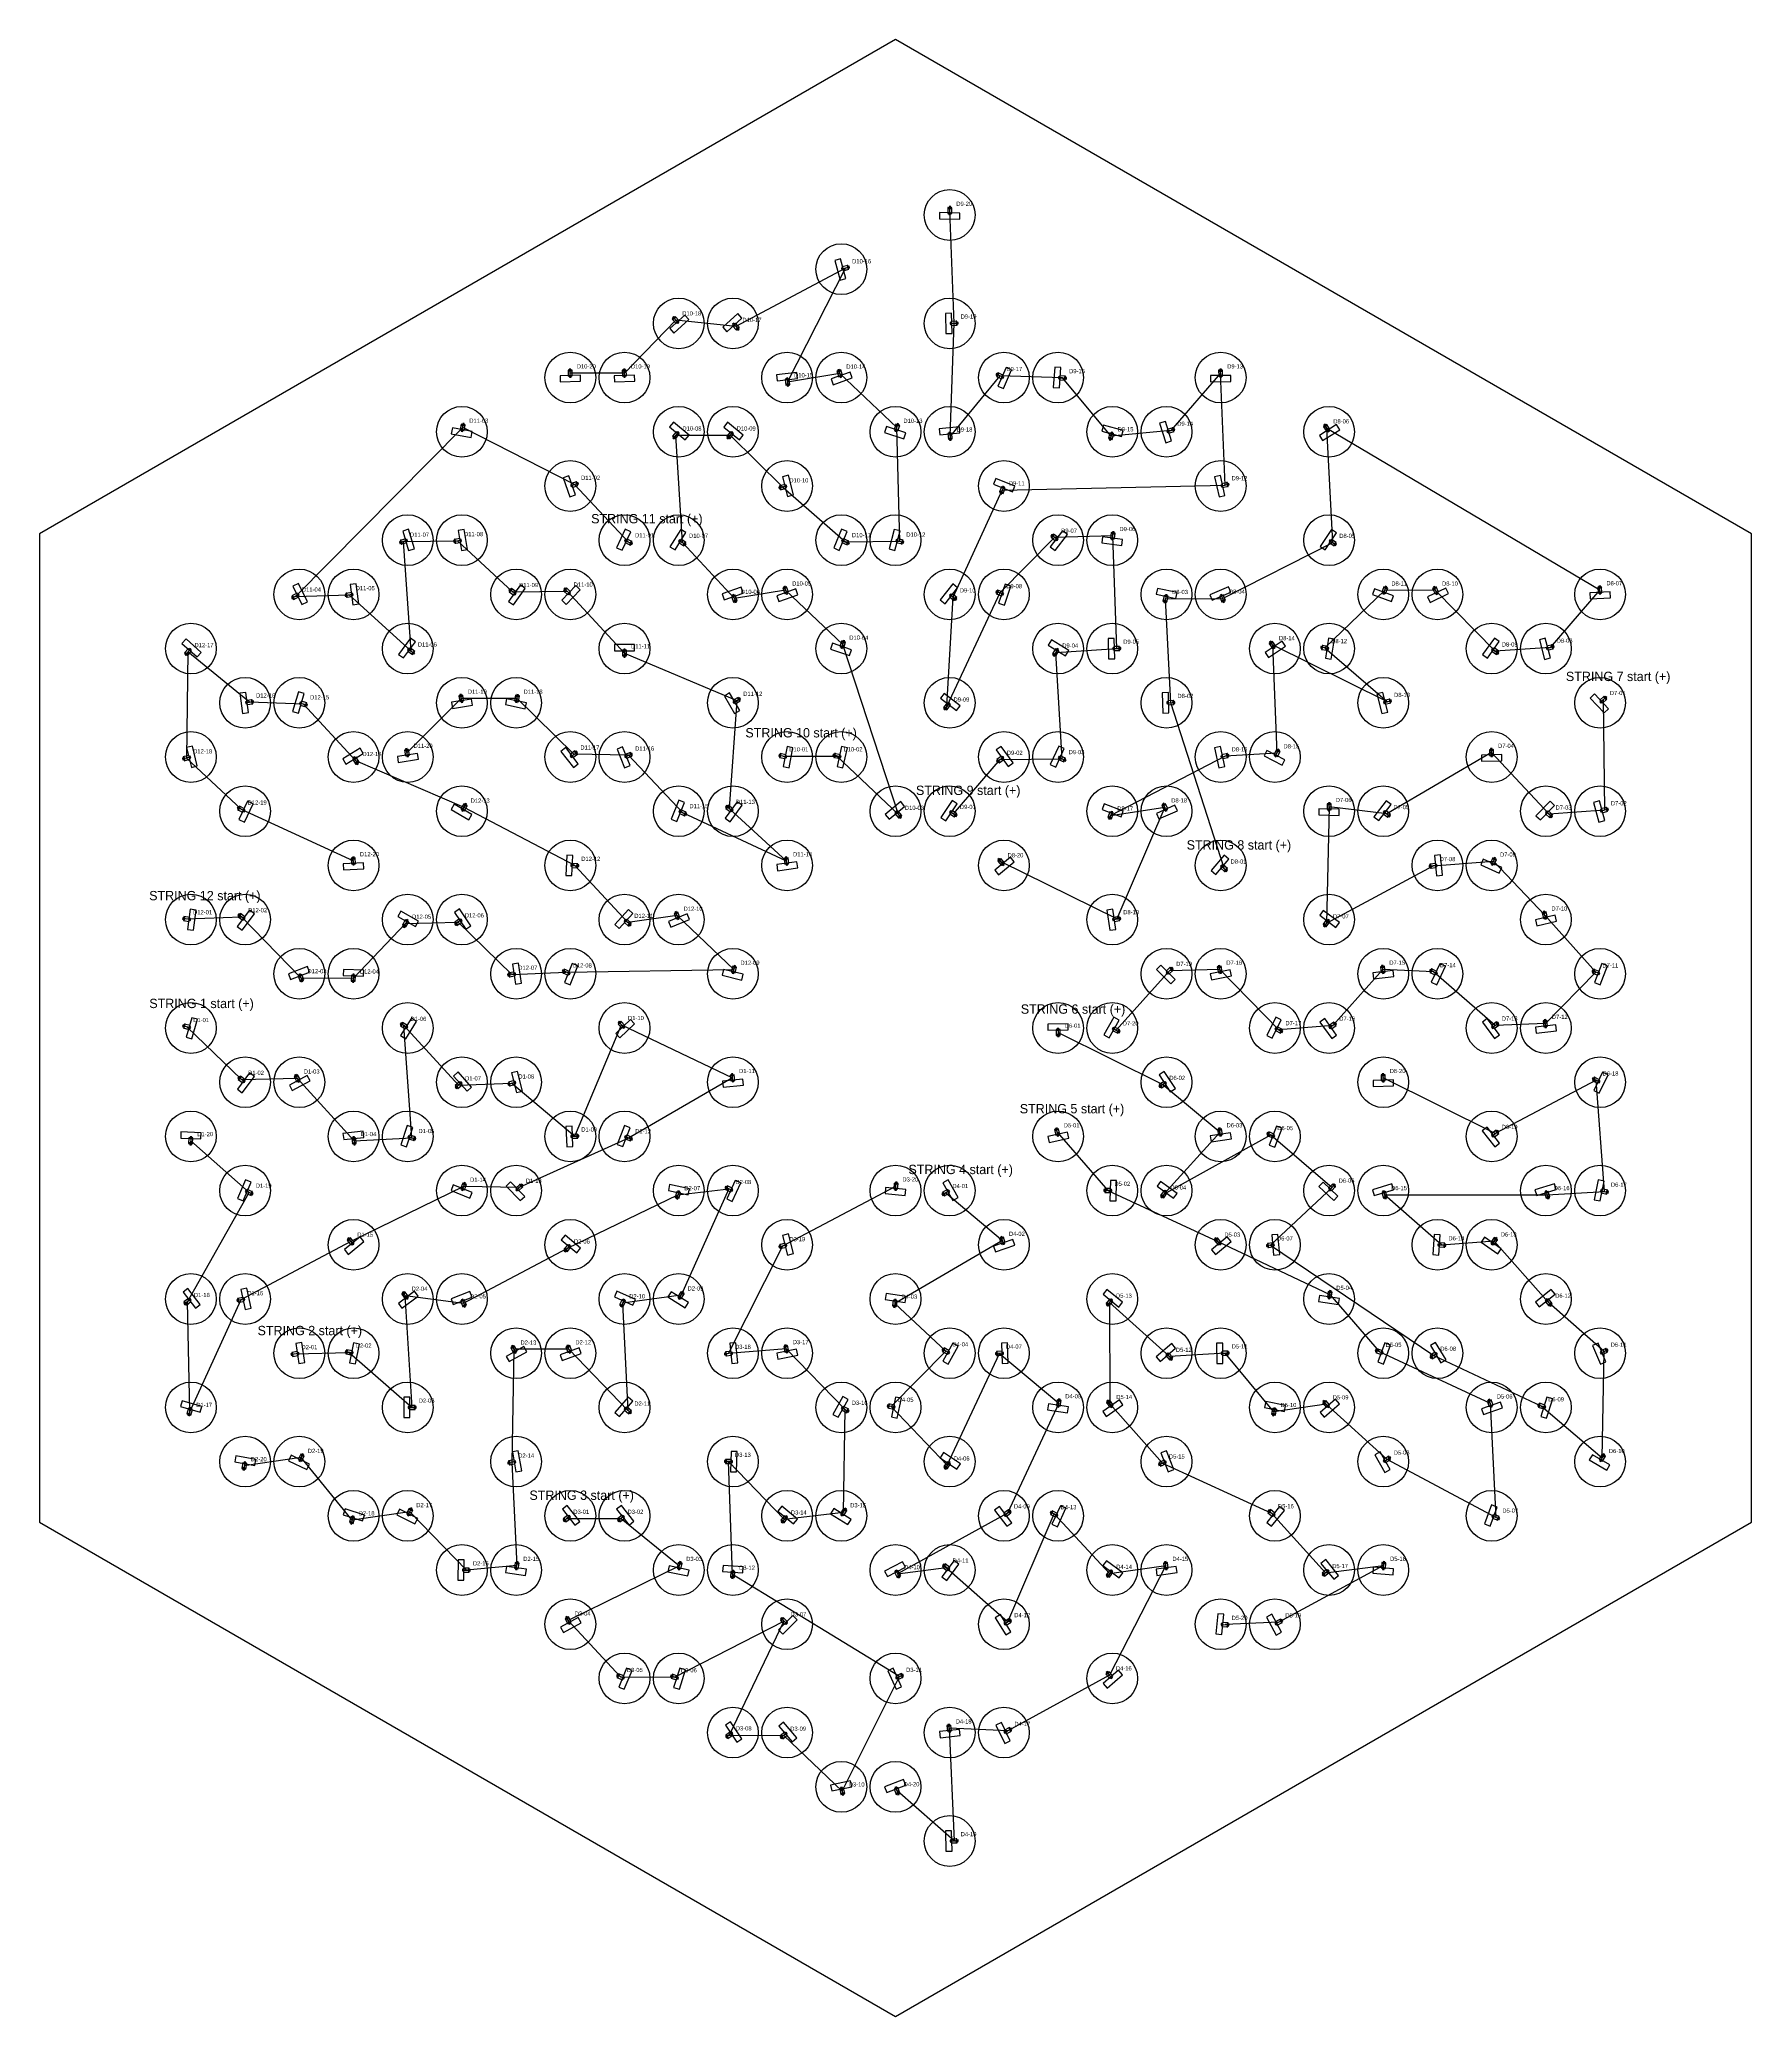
# Model space of a CAD drawing. Header units: millimetres. Extents: x -183 to 183, y -212 to 212.
import ezdxf

# ---------------------------------------------------------------- set-up
doc = ezdxf.new("R2010")
doc.units = ezdxf.units.MM
for name, color, linetype in [('ASM_ARROW', 4, 'Continuous'), ('ASM_BODY', 2, 'Continuous'), ('ASM_CATHODE_BAR', 6, 'Continuous'), ('ASM_PAD_ANODE', 1, 'Continuous'), ('ASM_PAD_CATHODE', 5, 'Continuous'), ('ASM_REF', 7, 'Continuous'), ('ASM_STRING_PATH', 30, 'Continuous'), ('CELL_DISC', 8, 'Continuous'), ('CELL_ISLAND', 3, 'Continuous'), ('OUTLINE', 7, 'Continuous')]:
    doc.layers.add(name, color=color, linetype=linetype)

msp = doc.modelspace()

# ---------------------------------------------------------------- linework, layer by layer
at = {"layer": 'ASM_ARROW'}
for p, q in [((11.64, 175.62), (11.48, 175.33)), ((11.61, 174.28), (11.64, 175.62)), ((11.64, 175.62), (11.78, 175.32)), ((-11.34, 162.47), (-10.03, 162.83)), ((-10.03, 162.83), (-10.36, 162.89)), ((-10.03, 162.83), (-10.28, 162.6)), ((-46.59, 151), (-47.49, 152)), ((-47.49, 152), (-47.18, 151.88)), ((-47.49, 152), (-47.4, 151.68)), ((-34.62, 150.6), (-33.71, 149.6)), ((-33.71, 149.6), (-34.02, 149.72)), ((-33.71, 149.6), (-33.8, 149.92)), ((11.88, 150.81), (13.22, 150.84)), ((13.22, 150.84), (12.92, 150.98)), ((13.22, 150.84), (12.93, 150.68)), ((-69.64, 140.82), (-69.78, 140.52)), ((-69.61, 139.47), (-69.64, 140.82)), ((-69.64, 140.82), (-69.49, 140.53)), ((-58.05, 140.82), (-58.19, 140.52)), ((-58.01, 139.47), (-58.05, 140.82)), ((-58.05, 140.82), (-57.89, 140.53)), ((-12.14, 140.73), (-12.18, 140.4)), ((-11.69, 139.46), (-12.14, 140.73)), ((-12.14, 140.73), (-11.9, 140.5)), ((21.71, 139.85), (22.05, 139.87)), ((22.95, 139.31), (21.71, 139.85)), ((21.71, 139.85), (21.93, 139.6)), ((69.58, 140.82), (69.43, 140.52)), ((69.6, 139.47), (69.58, 140.82)), ((69.58, 140.82), (69.73, 140.53)), ((-23.03, 137.58), (-23.21, 137.87)), ((-23.17, 138.93), (-23.03, 137.58)), ((-23.03, 137.58), (-22.91, 137.9)), ((35.07, 139.18), (36.42, 139.07)), ((36.42, 139.07), (36.11, 138.95)), ((36.42, 139.07), (36.13, 139.25)), ((-92.75, 127.87), (-92.5, 129.2)), ((-92.5, 129.2), (-92.7, 128.93)), ((-92.5, 129.2), (-92.41, 128.87)), ((-46.57, 127.39), (-47.43, 126.34)), ((-34.97, 127.39), (-35.83, 126.34)), ((0.09, 127.86), (0.51, 129.14)), ((0.51, 129.14), (0.27, 128.91)), ((0.51, 129.14), (0.56, 128.81)), ((11.62, 127.33), (11.74, 125.98)), ((46.33, 127.33), (45.97, 126.03)), ((58.26, 127.68), (59.55, 128.08)), ((59.55, 128.08), (59.22, 128.14)), ((59.55, 128.08), (59.31, 127.85)), ((92.65, 127.83), (91.93, 128.97)), ((91.93, 128.97), (92.21, 128.8)), ((91.93, 128.97), (91.96, 128.64)), ((-47.43, 126.34), (-47.35, 126.67)), ((-47.43, 126.34), (-47.12, 126.48)), ((-35.83, 126.34), (-35.75, 126.67)), ((-35.83, 126.34), (-35.52, 126.48)), ((11.74, 125.98), (11.57, 126.27)), ((11.74, 125.98), (11.87, 126.29)), ((45.97, 126.03), (45.9, 126.36)), ((45.97, 126.03), (46.19, 126.28)), ((-69.34, 116.09), (-68.06, 116.53)), ((-68.06, 116.53), (-68.4, 116.58)), ((-68.06, 116.53), (-68.3, 116.29)), ((-23.47, 115.93), (-24.77, 115.59)), ((-24.77, 115.59), (-24.52, 115.81)), ((-24.77, 115.59), (-24.45, 115.52)), ((22.6, 114.49), (22.57, 114.82)), ((23.1, 115.74), (22.6, 114.49)), ((22.6, 114.49), (22.85, 114.71)), ((69.87, 116.06), (71.19, 116.36)), ((71.19, 116.36), (70.86, 116.44)), ((71.19, 116.36), (70.93, 116.14)), ((46.62, 106.01), (46.43, 105.73)), ((46.44, 104.67), (46.62, 106.01)), ((46.62, 106.01), (46.73, 105.69)), ((-104.66, 104.32), (-105.96, 103.94)), ((-105.96, 103.94), (-105.71, 104.17)), ((-105.96, 103.94), (-105.63, 103.88)), ((-93.07, 104.36), (-94.41, 104.15)), ((-94.41, 104.15), (-94.13, 104.34)), ((-94.41, 104.15), (-94.09, 104.05)), ((-57.75, 104.28), (-56.53, 103.71)), ((-56.53, 103.71), (-56.86, 103.7)), ((-56.53, 103.71), (-56.74, 103.97)), ((-46.17, 104.25), (-45.02, 103.54)), ((-45.02, 103.54), (-45.35, 103.57)), ((-45.02, 103.54), (-45.19, 103.83)), ((-11.35, 104.29), (-10.1, 103.77)), ((-10.1, 103.77), (-10.44, 103.75)), ((-10.1, 103.77), (-10.32, 104.02)), ((0.27, 104.33), (1.57, 103.99)), ((1.57, 103.99), (1.24, 103.92)), ((1.57, 103.99), (1.32, 104.21)), ((34.58, 104.57), (33.52, 105.39)), ((33.52, 105.39), (33.84, 105.33)), ((33.52, 105.39), (33.66, 105.09)), ((93.03, 104.25), (94.16, 103.5)), ((94.16, 103.5), (93.82, 103.54)), ((94.16, 103.5), (93.99, 103.79)), ((-81.42, 92.96), (-82.51, 93.76)), ((-82.51, 93.76), (-82.18, 93.7)), ((-82.51, 93.76), (-82.36, 93.46)), ((-69.8, 92.99), (-70.77, 93.93)), ((-70.77, 93.93), (-70.45, 93.83)), ((-70.77, 93.93), (-70.66, 93.62)), ((-23.75, 94.33), (-23.79, 94)), ((-23.29, 93.06), (-23.75, 94.33)), ((-23.75, 94.33), (-23.51, 94.1)), ((21.66, 93.33), (22, 93.37)), ((22.94, 92.89), (21.66, 93.33)), ((21.66, 93.33), (21.9, 93.09)), ((104.5, 93.06), (104.97, 94.32)), ((104.97, 94.32), (104.72, 94.09)), ((104.97, 94.32), (105, 93.99)), ((115.88, 93.05), (115.29, 94.26)), ((115.29, 94.26), (115.56, 94.06)), ((115.29, 94.26), (115.29, 93.93)), ((150.71, 94.42), (150.57, 94.11)), ((150.78, 93.08), (150.71, 94.42)), ((150.71, 94.42), (150.87, 94.13)), ((-127.85, 92.68), (-129.06, 92.08)), ((-129.06, 92.08), (-128.85, 92.35)), ((-129.06, 92.08), (-128.72, 92.08)), ((-117.61, 92.59), (-117.33, 92.78)), ((-116.27, 92.77), (-117.61, 92.59)), ((-117.61, 92.59), (-117.3, 92.48)), ((-34.71, 92.54), (-34.26, 91.27)), ((-34.26, 91.27), (-34.5, 91.5)), ((-34.26, 91.27), (-34.22, 91.6)), ((11.82, 92.63), (12.88, 91.79)), ((12.88, 91.79), (12.55, 91.86)), ((12.88, 91.79), (12.73, 92.1)), ((57.66, 91.21), (57.57, 91.54)), ((57.94, 92.53), (57.66, 91.21)), ((57.66, 91.21), (57.87, 91.47)), ((69.71, 92.55), (70.24, 91.31)), ((70.24, 91.31), (69.98, 91.52)), ((70.24, 91.31), (70.26, 91.64)), ((-150.98, 81), (-151.89, 79.99)), ((-104.18, 81.03), (-103.1, 80.23)), ((-103.1, 80.23), (-103.25, 80.53)), ((-58, 80.92), (-58, 79.58)), ((-11.51, 81.46), (-11.07, 82.74)), ((-11.07, 82.74), (-11.31, 82.5)), ((-11.07, 82.74), (-11.03, 82.4)), ((34.66, 80.97), (33.95, 79.81)), ((46.67, 81.21), (48.02, 81.24)), ((48.02, 81.24), (47.72, 81.38)), ((48.02, 81.24), (47.73, 81.09)), ((81.05, 81.43), (80.3, 82.55)), ((80.3, 82.55), (80.59, 82.39)), ((80.3, 82.55), (80.34, 82.22)), ((91.2, 81.47), (91.52, 81.56)), ((92.53, 81.25), (91.2, 81.47)), ((91.2, 81.47), (91.47, 81.27)), ((127.82, 81.04), (128.92, 80.25)), ((128.92, 80.25), (128.76, 80.55)), ((139.47, 81.27), (140.77, 81.61)), ((140.77, 81.61), (140.44, 81.68)), ((140.77, 81.61), (140.52, 81.39)), ((-151.89, 79.99), (-151.8, 80.32)), ((-151.89, 79.99), (-151.58, 80.12)), ((-103.1, 80.23), (-103.43, 80.29)), ((-58, 79.58), (-58.15, 79.88)), ((-58, 79.58), (-57.85, 79.88)), ((33.95, 79.81), (33.98, 80.15)), ((33.95, 79.81), (34.23, 79.99)), ((128.92, 80.25), (128.59, 80.3)), ((-138.93, 69.64), (-137.59, 69.81)), ((-137.59, 69.81), (-137.9, 69.92)), ((-137.59, 69.81), (-137.87, 69.62)), ((-127.34, 69.52), (-126.04, 69.14)), ((-126.04, 69.14), (-126.37, 69.08)), ((-126.04, 69.14), (-126.29, 69.37)), ((-93.06, 71.2), (-93.16, 70.88)), ((-92.84, 69.87), (-93.06, 71.2)), ((-93.06, 71.2), (-92.86, 70.93)), ((-81.15, 69.87), (-80.88, 71.19)), ((-80.88, 71.19), (-81.08, 70.93)), ((-80.88, 71.19), (-80.79, 70.87)), ((-34.56, 69.74), (-33.4, 70.42)), ((-33.4, 70.42), (-33.73, 70.39)), ((-33.4, 70.42), (-33.58, 70.14)), ((11.43, 69.38), (10.61, 68.31)), ((10.61, 68.31), (10.68, 68.64)), ((10.61, 68.31), (10.91, 68.46)), ((58.27, 69.61), (59.62, 69.63)), ((59.62, 69.63), (59.32, 69.78)), ((59.62, 69.63), (59.33, 69.48)), ((104.67, 69.67), (105.97, 70)), ((105.97, 70), (105.65, 70.08)), ((105.97, 70), (105.72, 69.78)), ((151, 69.79), (151.98, 70.72)), ((151.98, 70.72), (151.66, 70.62)), ((151.98, 70.72), (151.87, 70.4)), ((-104.65, 59.6), (-104.75, 59.29)), ((-104.44, 58.27), (-104.65, 59.6)), ((-104.65, 59.6), (-104.46, 59.33)), ((81.33, 58.24), (81.96, 59.44)), ((81.96, 59.44), (81.68, 59.24)), ((81.96, 59.44), (81.95, 59.1)), ((127.56, 59.62), (127.42, 59.32)), ((127.59, 58.27), (127.56, 59.62)), ((127.56, 59.62), (127.71, 59.33)), ((-151.07, 57.93), (-152.38, 57.61)), ((-152.38, 57.61), (-152.12, 57.82)), ((-152.38, 57.61), (-152.05, 57.53)), ((-115.86, 57.77), (-115.15, 56.62)), ((-115.15, 56.62), (-115.43, 56.79)), ((-115.15, 56.62), (-115.18, 56.95)), ((-69.38, 58.17), (-68.31, 58.99)), ((-68.31, 58.99), (-68.64, 58.93)), ((-68.31, 58.99), (-68.46, 58.69)), ((-57.74, 58.1), (-56.49, 58.61)), ((-56.49, 58.61), (-56.83, 58.64)), ((-56.49, 58.61), (-56.72, 58.36)), ((-24.79, 58.32), (-24.47, 58.41)), ((-23.47, 58.05), (-24.79, 58.32)), ((-24.79, 58.32), (-24.53, 58.11)), ((-13.19, 58.36), (-12.86, 58.44)), ((-11.87, 58.06), (-13.19, 58.36)), ((-13.19, 58.36), (-12.93, 58.15)), ((22.98, 57.84), (21.88, 57.05)), ((21.88, 57.05), (22.04, 57.35)), ((21.88, 57.05), (22.21, 57.11)), ((35.05, 57.88), (36.28, 57.32)), ((36.28, 57.32), (35.94, 57.31)), ((36.28, 57.32), (36.07, 57.58)), ((69.87, 58.06), (71.19, 58.35)), ((71.19, 58.35), (70.86, 58.43)), ((71.19, 58.35), (70.93, 58.14)), ((-140.67, 47.1), (-140.33, 47.11)), ((-139.45, 46.52), (-140.67, 47.1)), ((-140.67, 47.1), (-140.46, 46.83)), ((-92.66, 46.64), (-91.99, 47.81)), ((-91.99, 47.81), (-92.27, 47.62)), ((-91.99, 47.81), (-92.01, 47.47)), ((-35.02, 46.56), (-36.12, 47.34)), ((-36.12, 47.34), (-35.79, 47.29)), ((-36.12, 47.34), (-35.97, 47.04)), ((57.35, 47.89), (57.33, 47.55)), ((57.89, 46.65), (57.35, 47.89)), ((57.35, 47.89), (57.61, 47.67)), ((92.84, 48.02), (92.68, 47.73)), ((92.81, 46.67), (92.84, 48.02)), ((92.84, 48.02), (92.98, 47.72)), ((151.07, 46.47), (152.37, 46.82)), ((152.37, 46.82), (152.04, 46.89)), ((152.37, 46.82), (152.12, 46.6)), ((-46.15, 46.3), (-44.9, 45.78)), ((-44.9, 45.78), (-45.23, 45.76)), ((-44.9, 45.78), (-45.12, 46.04)), ((0.18, 46.19), (1.04, 45.15)), ((1.04, 45.15), (0.73, 45.28)), ((1.04, 45.15), (0.96, 45.48)), ((11.83, 46.24), (12.94, 45.48)), ((12.94, 45.48), (12.61, 45.53)), ((12.94, 45.48), (12.78, 45.78)), ((45.82, 44.88), (45.79, 45.21)), ((46.3, 46.14), (45.82, 44.88)), ((45.82, 44.88), (46.07, 45.11)), ((104.62, 46.23), (105.69, 45.42)), ((105.69, 45.42), (105.36, 45.48)), ((105.69, 45.42), (105.55, 45.72)), ((139.4, 46.21), (140.37, 45.27)), ((140.37, 45.27), (140.05, 45.37)), ((140.37, 45.27), (140.26, 45.59)), ((-116.06, 36.42), (-116.2, 36.12)), ((-116.01, 35.08), (-116.06, 36.42)), ((-116.06, 36.42), (-115.9, 36.13)), ((-69.33, 34.79), (-67.98, 34.73)), ((-67.98, 34.73), (-68.28, 34.6)), ((-67.98, 34.73), (-68.27, 34.9)), ((-23.41, 36.41), (-23.52, 36.09)), ((-23.24, 35.07), (-23.41, 36.41)), ((-23.41, 36.41), (-23.23, 36.13)), ((23.02, 35.01), (22.16, 36.05)), ((22.16, 36.05), (22.47, 35.91)), ((22.16, 36.05), (22.24, 35.72)), ((69.81, 34.62), (70.83, 33.74)), ((70.83, 33.74), (70.7, 34.05)), ((114.38, 34.63), (114.67, 34.81)), ((115.73, 34.77), (114.38, 34.63)), ((114.38, 34.63), (114.7, 34.51)), ((127.71, 35.05), (128.27, 36.28)), ((128.27, 36.28), (128.01, 36.07)), ((128.27, 36.28), (128.28, 35.95)), ((70.83, 33.74), (70.51, 33.82)), ((-152.41, 23.41), (-152.09, 23.52)), ((-151.07, 23.24), (-152.41, 23.41)), ((-152.41, 23.41), (-152.13, 23.23)), ((-139.42, 23.36), (-140.5, 24.18)), ((-140.5, 24.18), (-140.17, 24.12)), ((-140.5, 24.18), (-140.35, 23.88)), ((-104.53, 22.96), (-105.19, 21.78)), ((-105.19, 21.78), (-105.18, 22.12)), ((-105.19, 21.78), (-104.91, 21.97)), ((-93.03, 23.05), (-94.14, 22.29)), ((-94.14, 22.29), (-93.98, 22.58)), ((-94.14, 22.29), (-93.81, 22.33)), ((-57.8, 23.01), (-56.81, 22.1)), ((-56.81, 22.1), (-57.13, 22.19)), ((-56.81, 22.1), (-56.92, 22.41)), ((-47.02, 24.7), (-47.04, 24.37)), ((-46.51, 23.45), (-47.02, 24.7)), ((-47.02, 24.7), (-46.77, 24.48)), ((46.67, 23.24), (48.01, 23.43)), ((48.01, 23.43), (47.69, 23.54)), ((48.01, 23.43), (47.73, 23.24)), ((92.64, 22.98), (91.83, 21.9)), ((91.83, 21.9), (91.89, 22.23)), ((91.83, 21.9), (92.13, 22.05)), ((138.84, 24.78), (138.76, 24.46)), ((139.14, 23.47), (138.84, 24.78)), ((138.84, 24.78), (139.05, 24.53)), ((-34.74, 11.87), (-34.42, 13.18)), ((-34.42, 13.18), (-34.64, 12.92)), ((-34.42, 13.18), (-34.35, 12.85)), ((58.2, 11.79), (59.15, 12.74)), ((59.15, 12.74), (58.84, 12.64)), ((59.15, 12.74), (59.05, 12.43)), ((69.28, 13.19), (69.19, 12.87)), ((69.55, 11.87), (69.28, 13.19)), ((69.28, 13.19), (69.49, 12.93)), ((104.22, 13.22), (104.11, 12.9)), ((104.37, 11.87), (104.22, 13.22)), ((104.22, 13.22), (104.41, 12.93)), ((-127.5, 11.34), (-127.01, 10.09)), ((-127.01, 10.09), (-127.26, 10.31)), ((-127.01, 10.09), (-126.98, 10.42)), ((-116.07, 9.98), (-116.2, 10.28)), ((-116.01, 11.32), (-116.07, 9.98)), ((-116.07, 9.98), (-115.9, 10.27)), ((-81.47, 11.56), (-82.81, 11.35)), ((-82.81, 11.35), (-82.53, 11.54)), ((-82.81, 11.35), (-82.49, 11.25)), ((-71.11, 12.2), (-70.78, 12.22)), ((-69.86, 11.7), (-71.11, 12.2)), ((-71.11, 12.2), (-70.89, 11.95)), ((114.53, 12.29), (114.86, 12.3)), ((115.75, 11.72), (114.53, 12.29)), ((114.53, 12.29), (114.74, 12.03)), ((149.28, 12.18), (149.61, 12.21)), ((150.54, 11.7), (149.28, 12.18)), ((149.28, 12.18), (149.51, 11.93)), ((-152.36, 0.45), (-152.03, 0.51)), ((-151.06, 0.07), (-152.36, 0.45)), ((-152.36, 0.45), (-152.12, 0.22)), ((-104.63, 0.15), (-105.78, 0.87)), ((-105.78, 0.87), (-105.44, 0.83)), ((-105.78, 0.87), (-105.6, 0.58)), ((-58.19, 0.2), (-59.12, 1.18)), ((-59.12, 1.18), (-58.8, 1.07)), ((-59.12, 1.18), (-59.02, 0.86)), ((93.02, 0.16), (94.12, 0.94)), ((94.12, 0.94), (93.79, 0.89)), ((94.12, 0.94), (93.97, 0.64)), ((127.82, 0.17), (128.9, 0.98)), ((128.9, 0.98), (128.57, 0.92)), ((128.9, 0.98), (128.75, 0.68)), ((139.01, 1.61), (138.9, 1.3)), ((139.17, 0.27), (139.01, 1.61)), ((139.01, 1.61), (139.19, 1.33)), ((34.83, -1.62), (34.68, -1.33)), ((34.8, -0.28), (34.83, -1.62)), ((34.83, -1.62), (34.98, -1.32)), ((46.64, -0.13), (47.82, -0.79)), ((47.82, -0.79), (47.48, -0.78)), ((47.82, -0.79), (47.63, -0.51)), ((81.45, -0.12), (82.65, -0.72)), ((82.65, -0.72), (82.32, -0.73)), ((82.65, -0.72), (82.45, -0.46)), ((-139.42, -11.44), (-140.5, -10.63)), ((-140.5, -10.63), (-140.17, -10.69)), ((-140.5, -10.63), (-140.35, -10.93)), ((-127.73, -11.36), (-128.37, -10.17)), ((-128.37, -10.17), (-128.09, -10.36)), ((-128.37, -10.17), (-128.36, -10.5)), ((-93, -11.78), (-94.01, -12.68)), ((-94.01, -12.68), (-93.89, -12.37)), ((-94.01, -12.68), (-93.69, -12.59)), ((-81.47, -11.67), (-82.78, -12)), ((-82.78, -12), (-82.52, -11.78)), ((-82.78, -12), (-82.45, -12.07)), ((-34.94, -9.98), (-35.07, -10.29)), ((-34.82, -11.33), (-34.94, -9.98)), ((-34.94, -9.98), (-34.77, -10.27)), ((57.77, -11.75), (56.64, -12.48)), ((56.64, -12.48), (56.81, -12.19)), ((56.64, -12.48), (56.97, -12.45)), ((104.36, -9.98), (104.21, -10.28)), ((104.39, -11.32), (104.36, -9.98)), ((104.36, -9.98), (104.51, -10.27)), ((150.55, -11.48), (149.34, -10.88)), ((149.34, -10.88), (149.68, -10.88)), ((149.34, -10.88), (149.54, -11.15)), ((-150.87, -24.82), (-151.01, -24.52)), ((-150.81, -23.48), (-150.87, -24.82)), ((-150.87, -24.82), (-150.71, -24.53)), ((-115.81, -24.81), (-116, -24.53)), ((-115.97, -23.47), (-115.81, -24.81)), ((-115.81, -24.81), (-115.7, -24.5)), ((-104.14, -23.29), (-102.86, -23.71)), ((-102.86, -23.71), (-103.19, -23.76)), ((-102.86, -23.71), (-103.09, -23.47)), ((-69.33, -23.19), (-67.98, -23.14)), ((-67.98, -23.14), (-68.28, -23)), ((-67.98, -23.14), (-68.27, -23.3)), ((-57.74, -23.3), (-56.49, -23.79)), ((-56.49, -23.79), (-56.82, -23.82)), ((-56.49, -23.79), (-56.71, -23.54)), ((34.45, -21.61), (34.37, -21.94)), ((34.74, -22.93), (34.45, -21.61)), ((34.45, -21.61), (34.67, -21.87)), ((69.35, -21.59), (69.25, -21.91)), ((69.56, -22.93), (69.35, -21.59)), ((69.35, -21.59), (69.55, -21.87)), ((79.68, -22.62), (80.01, -22.59)), ((80.94, -23.1), (79.68, -22.62)), ((79.68, -22.62), (79.91, -22.87)), ((127.82, -23.03), (128.88, -22.2)), ((128.88, -22.2), (128.55, -22.26)), ((128.88, -22.2), (128.73, -22.5)), ((-92.7, -34.54), (-92.2, -33.29)), ((-92.2, -33.29), (-92.45, -33.51)), ((-92.2, -33.29), (-92.17, -33.62)), ((-81, -34.61), (-80.03, -33.67)), ((-80.03, -33.67), (-80.35, -33.77)), ((-80.03, -33.67), (-80.14, -33.99)), ((0.15, -33.18), (-0.03, -33.47)), ((0.03, -34.53), (0.15, -33.18)), ((0.15, -33.18), (0.27, -33.49)), ((92.99, -34.6), (93.92, -33.62)), ((93.92, -33.62), (93.6, -33.73)), ((93.92, -33.62), (93.82, -33.94)), ((-138.95, -34.91), (-137.71, -35.45)), ((-137.71, -35.45), (-138.04, -35.46)), ((-137.71, -35.45), (-137.92, -35.19)), ((-46.74, -36.39), (-46.83, -36.06)), ((-46.46, -35.07), (-46.74, -36.39)), ((-46.74, -36.39), (-46.53, -36.13)), ((-36.28, -34.13), (-35.94, -34.11)), ((-35.05, -34.69), (-36.28, -34.13)), ((-36.28, -34.13), (-36.07, -34.39)), ((11.36, -34.94), (10.19, -35.6)), ((10.19, -35.6), (10.37, -35.32)), ((10.19, -35.6), (10.52, -35.58)), ((44.77, -34.77), (45.08, -34.62)), ((46.12, -34.8), (44.77, -34.77)), ((44.77, -34.77), (45.07, -34.92)), ((57.84, -35.02), (57.04, -36.11)), ((57.04, -36.11), (57.1, -35.78)), ((57.04, -36.11), (57.34, -35.96)), ((104.48, -35.06), (104.86, -36.36)), ((104.86, -36.36), (104.63, -36.11)), ((104.86, -36.36), (104.92, -36.03)), ((139.28, -35.06), (139.69, -36.35)), ((139.69, -36.35), (139.45, -36.11)), ((139.69, -36.35), (139.74, -36.02)), ((151.07, -34.85), (152.39, -35.12)), ((152.39, -35.12), (152.07, -35.21)), ((152.39, -35.12), (152.13, -34.91)), ((-116.17, -46.19), (-117.03, -45.15)), ((-117.03, -45.15), (-116.73, -45.28)), ((-117.03, -45.15), (-116.96, -45.47)), ((-23.47, -46.47), (-24.77, -46.81)), ((22.67, -44.86), (22.62, -45.2)), ((23.11, -46.14), (22.67, -44.86)), ((22.67, -44.86), (22.91, -45.1)), ((69.42, -46.19), (68.56, -45.15)), ((68.56, -45.15), (68.86, -45.29)), ((68.56, -45.15), (68.63, -45.48)), ((79.58, -46.54), (79.87, -46.37)), ((80.93, -46.42), (79.58, -46.54)), ((116.27, -46.42), (117.62, -46.51)), ((117.62, -46.51), (117.31, -46.64)), ((117.62, -46.51), (117.33, -46.34)), ((127.76, -46.17), (128.54, -45.07)), ((128.54, -45.07), (128.24, -45.23)), ((128.54, -45.07), (128.49, -45.4)), ((-69.78, -46.61), (-70.65, -47.64)), ((-70.65, -47.64), (-70.57, -47.32)), ((-70.65, -47.64), (-70.34, -47.51)), ((-24.77, -46.81), (-24.52, -46.59)), ((-24.77, -46.81), (-24.44, -46.88)), ((79.58, -46.54), (79.89, -46.67)), ((-151.02, -58.17), (-152.08, -59)), ((-152.08, -59), (-151.94, -58.7)), ((-152.08, -59), (-151.75, -58.93)), ((-139.47, -58.06), (-140.79, -58.33)), ((-140.79, -58.33), (-140.53, -58.13)), ((-140.79, -58.33), (-140.47, -58.42)), ((-104.56, -57.78), (-105.37, -56.7)), ((-105.37, -56.7), (-105.07, -56.85)), ((-105.37, -56.7), (-105.31, -57.03)), ((-92.7, -58.26), (-92.21, -59.52)), ((-92.21, -59.52), (-92.18, -59.18)), ((-58.68, -59.48), (-58.69, -59.14)), ((-58.12, -58.25), (-58.68, -59.48)), ((-46.26, -57.77), (-45.54, -56.62)), ((-45.54, -56.62), (-45.83, -56.8)), ((-45.54, -56.62), (-45.57, -56.95)), ((-0.04, -58.27), (-0.24, -59.61)), ((46.23, -58.21), (45.37, -59.26)), ((45.37, -59.26), (45.45, -58.93)), ((45.37, -59.26), (45.68, -59.12)), ((92.84, -57.73), (93.04, -56.39)), ((93.04, -56.39), (92.85, -56.67)), ((93.04, -56.39), (93.14, -56.71)), ((139.37, -58.21), (140.22, -59.27)), ((140.22, -59.27), (139.91, -59.13)), ((140.22, -59.27), (140.15, -58.94)), ((-92.21, -59.52), (-92.46, -59.29)), ((-58.68, -59.48), (-58.42, -59.27)), ((-0.24, -59.61), (-0.35, -59.29)), ((-0.24, -59.61), (-0.05, -59.33)), ((-127.87, -69.64), (-129.21, -69.85)), ((-129.21, -69.85), (-128.93, -69.66)), ((-129.21, -69.85), (-128.89, -69.96)), ((-117.59, -69.29), (-117.27, -69.2)), ((-116.27, -69.55), (-117.59, -69.29)), ((-117.59, -69.29), (-117.33, -69.5)), ((-81.33, -69.36), (-81.99, -68.18)), ((-81.99, -68.18), (-81.72, -68.37)), ((-81.99, -68.18), (-81.98, -68.52)), ((-70.15, -68.07), (-70.19, -68.4)), ((-69.69, -69.34), (-70.15, -68.07)), ((-70.15, -68.07), (-69.91, -68.3)), ((-36.42, -69.74), (-36.13, -69.57)), ((-35.07, -69.62), (-36.42, -69.74)), ((-36.42, -69.74), (-36.11, -69.87)), ((-23.52, -68.01), (-23.61, -68.33)), ((-23.25, -69.33), (-23.52, -68.01)), ((-23.52, -68.01), (-23.32, -68.27)), ((11.36, -69.47), (10.18, -68.81)), ((10.18, -68.81), (10.51, -68.83)), ((10.18, -68.81), (10.37, -69.09)), ((21.58, -69.67), (21.87, -69.5)), ((22.93, -69.61), (21.58, -69.67)), ((21.58, -69.67), (21.88, -69.8)), ((58.18, -69.81), (59.05, -70.84)), ((59.05, -70.84), (58.74, -70.71)), ((59.05, -70.84), (58.97, -70.52)), ((69.88, -69.6), (71.22, -69.58)), ((71.22, -69.58), (70.92, -69.44)), ((71.22, -69.58), (70.93, -69.74)), ((102.88, -69.02), (103.21, -68.99)), ((104.14, -69.5), (102.88, -69.02)), ((102.88, -69.02), (103.11, -69.27)), ((115.76, -69.74), (114.61, -70.44)), ((114.61, -70.44), (114.79, -70.15)), ((114.61, -70.44), (114.94, -70.41)), ((151.05, -69.49), (152.29, -68.96)), ((152.29, -68.96), (151.96, -68.94)), ((152.29, -68.96), (152.08, -69.22)), ((34.84, -80.93), (35.06, -79.6)), ((35.06, -79.6), (34.87, -79.87)), ((35.06, -79.6), (35.16, -79.92)), ((46.24, -80.97), (45.47, -79.87)), ((45.47, -79.87), (45.76, -80.03)), ((45.47, -79.87), (45.52, -80.2)), ((92.62, -80.99), (91.73, -79.98)), ((91.73, -79.98), (92.04, -80.1)), ((91.73, -79.98), (91.81, -80.3)), ((127.06, -79.67), (127.02, -80)), ((127.51, -80.94), (127.06, -79.67)), ((127.06, -79.67), (127.3, -79.9)), ((-151.25, -82.76), (-151.31, -82.43)), ((-150.88, -81.46), (-151.25, -82.76)), ((-151.25, -82.76), (-151.03, -82.51)), ((-104.12, -81.2), (-102.78, -81.21)), ((-102.78, -81.21), (-103.08, -81.36)), ((-102.78, -81.21), (-103.07, -81.06)), ((-57.79, -81.38), (-56.78, -82.28)), ((-56.78, -82.28), (-57.11, -82.19)), ((-56.78, -82.28), (-56.91, -81.97)), ((-11.36, -81.33), (-10.17, -81.98)), ((-10.17, -81.98), (-10.51, -81.97)), ((-10.17, -81.98), (-10.37, -81.7)), ((-1.59, -80.87), (-1.27, -80.78)), ((-0.27, -81.14), (-1.59, -80.87)), ((-1.59, -80.87), (-1.33, -81.08)), ((80.87, -82.79), (80.78, -82.47)), ((81.14, -81.47), (80.87, -82.79)), ((80.87, -82.79), (81.08, -82.53)), ((137.65, -80.7), (137.98, -80.65)), ((138.94, -81.12), (137.65, -80.7)), ((137.65, -80.7), (137.89, -80.94)), ((-139.25, -93.07), (-139.5, -94.4)), ((-127.48, -92.55), (-126.89, -91.34)), ((-126.89, -91.34), (-127.15, -91.54)), ((-126.89, -91.34), (-126.88, -91.68)), ((-81.47, -92.85), (-82.8, -93.07)), ((-82.8, -93.07), (-82.53, -92.87)), ((-82.8, -93.07), (-82.48, -93.17)), ((-36.42, -92.76), (-36.12, -92.62)), ((-35.08, -92.79), (-36.42, -92.76)), ((-36.42, -92.76), (-36.13, -92.92)), ((11.45, -93.03), (10.69, -94.15)), ((57.74, -92.9), (56.49, -93.4)), ((104.64, -92.67), (105.81, -92)), ((105.81, -92), (105.48, -92.02)), ((105.81, -92), (105.63, -92.28)), ((150.94, -92.56), (151.62, -91.39)), ((151.62, -91.39), (151.34, -91.58)), ((151.62, -91.39), (151.6, -91.73)), ((-139.5, -94.4), (-139.59, -94.07)), ((-139.5, -94.4), (-139.3, -94.13)), ((10.69, -94.15), (10.74, -93.81)), ((10.69, -94.15), (10.98, -93.98)), ((56.49, -93.4), (56.71, -93.15)), ((56.49, -93.4), (56.82, -93.43)), ((-116.49, -105.95), (-116.54, -105.62)), ((-116.08, -104.66), (-116.49, -105.95)), ((-116.49, -105.95), (-116.26, -105.71)), ((-104.28, -104.16), (-103.66, -102.95)), ((-103.66, -102.95), (-103.93, -103.15)), ((-103.66, -102.95), (-103.67, -103.29)), ((-69.82, -104.57), (-70.88, -105.4)), ((-70.88, -105.4), (-70.74, -105.1)), ((-70.88, -105.4), (-70.55, -105.34)), ((-58.22, -104.57), (-59.28, -105.41)), ((-59.28, -105.41), (-59.13, -105.1)), ((-59.28, -105.41), (-58.95, -105.34)), ((-23.37, -104.61), (-24.23, -105.66)), ((-24.23, -105.66), (-24.15, -105.33)), ((-24.23, -105.66), (-23.92, -105.52)), ((-11.46, -104.17), (-10.74, -103.02)), ((-10.74, -103.02), (-11.03, -103.2)), ((-10.74, -103.02), (-10.77, -103.35)), ((23.42, -104.23), (24.5, -103.42)), ((24.5, -103.42), (24.17, -103.48)), ((24.5, -103.42), (24.35, -103.72)), ((33.33, -103.72), (33.66, -103.71)), ((34.55, -104.28), (33.33, -103.72)), ((33.33, -103.72), (33.53, -103.98)), ((80.99, -104.23), (79.94, -103.38)), ((79.94, -103.38), (80.26, -103.45)), ((79.94, -103.38), (80.08, -103.68)), ((127.86, -104.5), (129.12, -104.97)), ((129.12, -104.97), (128.79, -105.01)), ((129.12, -104.97), (128.89, -104.73)), ((-92.53, -116.01), (-91.17, -116.04)), ((-91.17, -116.04), (-91.48, -116.18)), ((-91.17, -116.04), (-91.47, -115.88)), ((-80.98, -114.39), (-81.17, -114.67)), ((-81.16, -115.73), (-80.98, -114.39)), ((-80.98, -114.39), (-80.87, -114.71)), ((-46.34, -115.73), (-46.06, -114.41)), ((-46.06, -114.41), (-46.27, -114.67)), ((-46.06, -114.41), (-45.98, -114.73)), ((-34.91, -117.62), (-35.04, -117.31)), ((-34.82, -116.27), (-34.91, -117.62)), ((-34.91, -117.62), (-34.74, -117.33)), ((0.13, -116.24), (0.75, -117.44)), ((0.75, -117.44), (0.48, -117.24)), ((0.75, -117.44), (0.75, -117.1)), ((11.38, -115.83), (10.3, -115.02)), ((10.3, -115.02), (10.63, -115.08)), ((10.3, -115.02), (10.45, -115.32)), ((46.23, -116.22), (45.42, -117.3)), ((45.42, -117.3), (45.48, -116.97)), ((45.42, -117.3), (45.72, -117.15)), ((57.78, -114.39), (57.67, -114.71)), ((57.96, -115.73), (57.78, -114.39)), ((57.78, -114.39), (57.97, -114.67)), ((92.59, -116.17), (91.55, -117.03)), ((91.55, -117.03), (91.68, -116.73)), ((91.55, -117.03), (91.87, -116.96)), ((104.53, -114.38), (104.35, -114.67)), ((104.42, -115.73), (104.53, -114.38)), ((104.53, -114.38), (104.65, -114.69)), ((-69.73, -127.36), (-70.39, -126.18)), ((-70.39, -126.18), (-70.11, -126.37)), ((-70.39, -126.18), (-70.37, -126.51)), ((-23.39, -127.41), (-24.36, -126.46)), ((-24.36, -126.46), (-24.04, -126.56)), ((-24.36, -126.46), (-24.25, -126.77)), ((23.43, -127.46), (24.58, -126.75)), ((24.58, -126.75), (24.25, -126.78)), ((24.58, -126.75), (24.41, -127.03)), ((81.44, -127.47), (82.64, -126.84)), ((82.64, -126.84), (82.3, -126.85)), ((82.64, -126.84), (82.44, -127.11)), ((69.87, -127.63), (71.22, -127.76)), ((71.22, -127.76), (70.9, -127.88)), ((71.22, -127.76), (70.93, -127.58)), ((-59.5, -138.58), (-59.17, -138.56)), ((-58.25, -139.1), (-59.5, -138.58)), ((-59.5, -138.58), (-59.28, -138.84)), ((-47.95, -138.71), (-47.62, -138.66)), ((-46.66, -139.12), (-47.95, -138.71)), ((-47.95, -138.71), (-47.71, -138.94)), ((0.25, -139.09), (1.48, -138.53)), ((1.48, -138.53), (1.15, -138.52)), ((1.48, -138.53), (1.27, -138.79)), ((46.22, -138.99), (45.33, -137.98)), ((45.33, -137.98), (45.64, -138.1)), ((45.33, -137.98), (45.41, -138.3)), ((-35.03, -150.95), (-36.15, -151.7)), ((-36.15, -151.7), (-35.99, -151.41)), ((-36.15, -151.7), (-35.82, -151.66)), ((-23.41, -150.98), (-24.44, -151.84)), ((-24.44, -151.84), (-24.31, -151.54)), ((-24.44, -151.84), (-24.12, -151.77)), ((11.42, -149.19), (11.3, -149.5)), ((11.57, -150.53), (11.42, -149.19)), ((11.42, -149.19), (11.6, -149.47)), ((23.45, -150.68), (24.66, -150.09)), ((24.66, -150.09), (24.33, -150.09)), ((24.66, -150.09), (24.46, -150.36)), ((-11.54, -162.67), (-11.26, -163.99)), ((-11.26, -163.99), (-11.47, -163.73)), ((-11.26, -163.99), (-11.18, -163.67)), ((0.1, -162.66), (0.58, -163.92)), ((0.58, -163.92), (0.33, -163.69)), ((0.58, -163.92), (0.61, -163.58)), ((11.88, -173.99), (13.22, -173.96)), ((13.22, -173.96), (12.92, -173.82)), ((13.22, -173.96), (12.93, -174.12))]:
    msp.add_line(p, q, dxfattribs=at)
at = {"layer": 'ASM_BODY'}
for points in [[(11.18, 174.34), (12.03, 174.31), (12.06, 175.56), (11.21, 175.59)], [(-11.4, 162.9), (-11.18, 162.07), (-9.97, 162.4), (-10.19, 163.22)], [(-46.93, 150.75), (-46.3, 151.33), (-47.15, 152.25), (-47.77, 151.68)], [(-34.27, 150.84), (-34.9, 150.27), (-34.06, 149.35), (-33.43, 149.92)], [(11.91, 151.23), (11.94, 150.38), (13.19, 150.41), (13.16, 151.26)], [(-70.03, 139.51), (-69.18, 139.54), (-69.22, 140.79), (-70.07, 140.76)], [(-58.43, 139.51), (-57.58, 139.54), (-57.62, 140.79), (-58.47, 140.76)], [(-12.11, 139.37), (-11.31, 139.65), (-11.72, 140.83), (-12.53, 140.54)], [(22.73, 138.94), (23.07, 139.72), (21.93, 140.22), (21.59, 139.44)], [(69.17, 139.52), (70.02, 139.53), (70, 140.78), (69.15, 140.77)], [(-22.74, 138.92), (-23.59, 138.83), (-23.46, 137.59), (-22.61, 137.68)], [(35.16, 139.6), (35.09, 138.75), (36.34, 138.65), (36.4, 139.5)], [(-93.16, 128), (-92.32, 127.84), (-92.09, 129.07), (-92.93, 129.23)], [(-46.28, 127.08), (-46.94, 127.62), (-47.73, 126.65), (-47.07, 126.11)], [(-34.67, 127.08), (-35.34, 127.62), (-36.12, 126.65), (-35.46, 126.11)], [(-0.3, 128.04), (0.51, 127.78), (0.9, 128.96), (0.09, 129.23)], [(12.05, 127.31), (11.21, 127.24), (11.31, 125.99), (12.16, 126.07)], [(46.72, 127.17), (45.9, 127.4), (45.57, 126.2), (46.39, 125.97)], [(58.18, 128.1), (58.44, 127.29), (59.63, 127.66), (59.38, 128.47)], [(92.27, 127.65), (92.98, 128.1), (92.31, 129.16), (91.6, 128.7)], [(-69.43, 116.51), (-69.15, 115.7), (-67.97, 116.11), (-68.25, 116.92)], [(-23.41, 115.51), (-23.62, 116.33), (-24.83, 116.02), (-24.62, 115.19)], [(23.48, 115.54), (22.68, 115.85), (22.23, 114.69), (23.02, 114.38)], [(69.82, 116.49), (70.01, 115.66), (71.23, 115.93), (71.04, 116.76)], [(46.02, 104.78), (46.87, 104.66), (47.04, 105.9), (46.19, 106.02)], [(-104.59, 103.9), (-104.83, 104.72), (-106.03, 104.36), (-105.79, 103.55)], [(-93.06, 103.93), (-93.19, 104.77), (-94.42, 104.58), (-94.29, 103.74)], [(-57.53, 104.65), (-57.89, 103.88), (-56.75, 103.35), (-56.39, 104.12)], [(-45.9, 104.59), (-46.35, 103.87), (-45.29, 103.21), (-44.84, 103.93)], [(-11.13, 104.66), (-11.47, 103.88), (-10.32, 103.39), (-9.98, 104.18)], [(0.42, 104.73), (0.21, 103.91), (1.42, 103.59), (1.63, 104.41)], [(34.28, 104.26), (34.8, 104.94), (33.81, 105.7), (33.29, 105.03)], [(93.31, 104.58), (92.84, 103.87), (93.88, 103.18), (94.35, 103.89)], [(-116.27, 92.34), (-116.38, 93.18), (-117.62, 93.02), (-117.51, 92.18)], [(-81.71, 92.65), (-81.21, 93.33), (-82.22, 94.07), (-82.72, 93.38)], [(-70.13, 92.72), (-69.54, 93.33), (-70.43, 94.2), (-71.03, 93.59)], [(-23.71, 92.96), (-22.91, 93.25), (-23.33, 94.43), (-24.13, 94.14)], [(22.75, 92.5), (23.03, 93.31), (21.85, 93.71), (21.57, 92.91)], [(104.11, 93.25), (104.91, 92.96), (105.35, 94.13), (104.55, 94.42)], [(115.48, 92.91), (116.24, 93.28), (115.69, 94.4), (114.93, 94.03)], [(150.36, 93.1), (151.21, 93.15), (151.13, 94.4), (150.29, 94.35)], [(-127.7, 92.28), (-128.08, 93.04), (-129.2, 92.48), (-128.82, 91.72)], [(-34.29, 92.63), (-35.09, 92.35), (-34.68, 91.17), (-33.88, 91.45)], [(12.12, 92.93), (11.59, 92.27), (12.57, 91.49), (13.1, 92.16)], [(58.35, 92.39), (57.52, 92.57), (57.25, 91.35), (58.08, 91.17)], [(70.12, 92.67), (69.34, 92.33), (69.83, 91.19), (70.61, 91.52)], [(-150.7, 80.67), (-151.33, 81.24), (-152.17, 80.32), (-151.54, 79.75)], [(-103.89, 81.34), (-104.39, 80.67), (-103.39, 79.92), (-102.89, 80.6)], [(-57.58, 80.88), (-58.42, 80.88), (-58.42, 79.62), (-57.58, 79.62)], [(-11.9, 81.65), (-11.09, 81.37), (-10.68, 82.55), (-11.49, 82.83)], [(34.99, 80.7), (34.27, 81.14), (33.61, 80.08), (34.34, 79.64)], [(46.71, 81.63), (46.74, 80.78), (47.99, 80.82), (47.96, 81.67)], [(80.67, 81.24), (81.37, 81.71), (80.68, 82.75), (79.97, 82.28)], [(92.41, 80.83), (92.55, 81.67), (91.31, 81.88), (91.18, 81.04)], [(128.11, 81.35), (127.61, 80.67), (128.63, 79.93), (129.13, 80.62)], [(139.41, 81.69), (139.62, 80.87), (140.83, 81.19), (140.62, 82.01)], [(-138.93, 70.06), (-138.82, 69.22), (-137.58, 69.38), (-137.69, 70.22)], [(-127.17, 69.92), (-127.41, 69.1), (-126.21, 68.75), (-125.97, 69.57)], [(-93.27, 69.85), (-92.43, 69.99), (-92.63, 71.22), (-93.47, 71.09)], [(-81.55, 70), (-80.72, 69.83), (-80.47, 71.06), (-81.31, 71.23)], [(-34.73, 70.13), (-34.31, 69.4), (-33.22, 70.02), (-33.65, 70.76)], [(11.74, 69.08), (11.06, 69.6), (10.3, 68.61), (10.98, 68.09)], [(58.32, 70.03), (58.33, 69.18), (59.58, 69.21), (59.57, 70.06)], [(104.61, 70.09), (104.82, 69.27), (106.03, 69.58), (105.82, 70.4)], [(150.74, 70.13), (151.33, 69.52), (152.24, 70.38), (151.65, 70.99)], [(-104.87, 58.26), (-104.03, 58.39), (-104.22, 59.62), (-105.06, 59.49)], [(-69.6, 58.53), (-69.08, 57.86), (-68.09, 58.62), (-68.61, 59.3)], [(80.97, 58.48), (81.73, 58.09), (82.31, 59.2), (81.56, 59.59)], [(127.17, 58.31), (128.02, 58.34), (127.98, 59.59), (127.13, 59.56)], [(-151.01, 57.51), (-151.22, 58.33), (-152.43, 58.03), (-152.22, 57.21)], [(-115.47, 57.95), (-116.19, 57.5), (-115.54, 56.44), (-114.81, 56.88)], [(-57.86, 58.52), (-57.54, 57.73), (-56.38, 58.2), (-56.7, 58.99)], [(-23.6, 57.65), (-23.44, 58.48), (-24.66, 58.72), (-24.83, 57.89)], [(-12.01, 57.66), (-11.82, 58.49), (-13.04, 58.76), (-13.23, 57.93)], [(23.18, 57.47), (22.69, 58.16), (21.67, 57.43), (22.17, 56.74)], [(35.27, 58.25), (34.92, 57.48), (36.05, 56.95), (36.41, 57.73)], [(69.83, 58.48), (70.01, 57.65), (71.23, 57.92), (71.05, 58.75)], [(-139.68, 46.16), (-139.31, 46.92), (-140.44, 47.46), (-140.81, 46.69)], [(-93.01, 46.89), (-92.27, 46.47), (-91.65, 47.55), (-92.39, 47.98)], [(-45.94, 46.67), (-46.26, 45.88), (-45.1, 45.41), (-44.78, 46.2)], [(-35.31, 46.24), (-34.82, 46.94), (-35.84, 47.66), (-36.33, 46.97)], [(12.11, 46.57), (11.63, 45.87), (12.66, 45.16), (13.14, 45.87)], [(57.48, 46.53), (58.26, 46.87), (57.76, 48.01), (56.98, 47.67)], [(92.38, 46.73), (93.23, 46.71), (93.26, 47.96), (92.41, 47.98)], [(104.92, 46.54), (104.4, 45.87), (105.4, 45.11), (105.91, 45.79)], [(151, 46.9), (151.22, 46.07), (152.43, 46.4), (152.21, 47.22)], [(0.54, 46.42), (-0.12, 45.88), (0.68, 44.92), (1.33, 45.46)], [(46.68, 45.95), (45.89, 46.25), (45.44, 45.08), (46.24, 44.78)], [(139.73, 46.48), (139.14, 45.87), (140.04, 45), (140.63, 45.61)], [(-116.44, 35.11), (-115.59, 35.14), (-115.63, 36.39), (-116.48, 36.36)], [(-69.26, 35.21), (-69.29, 34.36), (-68.04, 34.31), (-68.01, 35.16)], [(-23.66, 35.07), (-22.82, 35.18), (-22.99, 36.42), (-23.83, 36.3)], [(22.66, 34.78), (23.32, 35.32), (22.52, 36.28), (21.87, 35.74)], [(70.12, 34.91), (69.57, 34.27), (70.52, 33.45), (71.07, 34.1)], [(115.72, 34.34), (115.63, 35.19), (114.39, 35.06), (114.48, 34.21)], [(127.35, 35.27), (128.12, 34.92), (128.63, 36.06), (127.86, 36.41)], [(-151.18, 22.82), (-151.07, 23.66), (-152.31, 23.83), (-152.42, 22.99)], [(-139.72, 23.06), (-139.2, 23.73), (-140.2, 24.49), (-140.71, 23.81)], [(-104.19, 22.71), (-104.93, 23.12), (-105.54, 22.03), (-104.8, 21.62)], [(-92.83, 22.67), (-93.31, 23.37), (-94.34, 22.66), (-93.86, 21.96)], [(-57.47, 23.29), (-58.05, 22.67), (-57.13, 21.82), (-56.55, 22.44)], [(-46.92, 23.34), (-46.13, 23.66), (-46.61, 24.82), (-47.39, 24.49)], [(46.66, 23.67), (46.78, 22.82), (48.02, 23), (47.9, 23.84)], [(92.95, 22.69), (92.27, 23.19), (91.52, 22.19), (92.2, 21.68)], [(138.71, 23.42), (139.54, 23.61), (139.26, 24.83), (138.43, 24.64)], [(-35.14, 12.02), (-34.31, 11.82), (-34.02, 13.03), (-34.85, 13.23)], [(57.93, 12.13), (58.53, 11.53), (59.42, 12.41), (58.82, 13.01)], [(69.12, 11.84), (69.95, 12), (69.71, 13.23), (68.87, 13.06)], [(103.94, 11.88), (104.79, 11.97), (104.65, 13.21), (103.81, 13.12)], [(-127.09, 11.45), (-127.88, 11.14), (-127.42, 9.98), (-126.63, 10.29)], [(-115.59, 11.26), (-116.44, 11.29), (-116.49, 10.04), (-115.64, 10.01)], [(-81.46, 11.13), (-81.59, 11.97), (-82.82, 11.78), (-82.69, 10.94)], [(-70.06, 11.32), (-69.75, 12.12), (-70.91, 12.57), (-71.22, 11.78)], [(115.53, 11.35), (115.89, 12.12), (114.75, 12.65), (114.39, 11.88)], [(150.35, 11.32), (150.65, 12.11), (149.48, 12.55), (149.18, 11.76)], [(-151.23, -0.32), (-151, 0.5), (-152.2, 0.84), (-152.43, 0.02)], [(-104.9, -0.19), (-104.45, 0.53), (-105.51, 1.2), (-105.96, 0.48)], [(-58.53, -0.06), (-57.91, 0.53), (-58.77, 1.44), (-59.39, 0.85)], [(46.89, 0.21), (46.48, -0.53), (47.57, -1.14), (47.98, -0.4)], [(81.68, 0.23), (81.3, -0.53), (82.42, -1.08), (82.8, -0.32)], [(92.82, 0.54), (93.31, -0.16), (94.33, 0.56), (93.84, 1.26)], [(127.6, 0.54), (128.12, -0.14), (129.11, 0.61), (128.6, 1.29)], [(138.74, 0.27), (139.58, 0.37), (139.44, 1.61), (138.59, 1.51)], [(35.23, -0.32), (34.38, -0.33), (34.41, -1.58), (35.26, -1.57)], [(-139.72, -11.75), (-139.21, -11.06), (-140.21, -10.32), (-140.72, -11)], [(-128.13, -11.51), (-127.38, -11.11), (-127.97, -10.01), (-128.72, -10.41)], [(-92.76, -12.13), (-93.33, -11.5), (-94.26, -12.33), (-93.69, -12.97)], [(-81.41, -12.09), (-81.62, -11.27), (-82.83, -11.58), (-82.62, -12.4)], [(-35.25, -11.31), (-34.41, -11.24), (-34.52, -9.99), (-35.36, -10.07)], [(57.96, -12.13), (57.5, -11.42), (56.45, -12.1), (56.91, -12.81)], [(103.97, -11.29), (104.82, -11.26), (104.78, -10.01), (103.93, -10.04)], [(150.32, -11.84), (150.69, -11.07), (149.57, -10.53), (149.2, -11.29)], [(-150.39, -23.54), (-151.24, -23.51), (-151.29, -24.75), (-150.44, -24.79)], [(-115.54, -23.48), (-116.39, -23.57), (-116.24, -24.81), (-115.4, -24.72)], [(-103.96, -22.9), (-104.22, -23.71), (-103.04, -24.1), (-102.77, -23.29)], [(-69.29, -22.76), (-69.26, -23.61), (-68.01, -23.57), (-68.04, -22.72)], [(-57.54, -22.92), (-57.85, -23.71), (-56.69, -24.17), (-56.38, -23.38)], [(34.32, -22.97), (35.15, -22.79), (34.88, -21.57), (34.05, -21.75)], [(69.13, -22.94), (69.97, -22.81), (69.78, -21.58), (68.94, -21.71)], [(80.75, -23.48), (81.05, -22.69), (79.88, -22.24), (79.58, -23.04)], [(127.59, -22.66), (128.12, -23.33), (129.1, -22.56), (128.57, -21.89)], [(-93.08, -34.34), (-92.28, -34.65), (-91.83, -33.49), (-92.62, -33.18)], [(-81.26, -34.27), (-80.67, -34.88), (-79.77, -34.01), (-80.36, -33.4)], [(-35.27, -35.05), (-34.92, -34.28), (-36.06, -33.76), (-36.41, -34.53)], [(-0.39, -34.44), (0.45, -34.52), (0.57, -33.27), (-0.28, -33.19)], [(92.71, -34.27), (93.33, -34.85), (94.19, -33.95), (93.57, -33.36)], [(-138.73, -34.54), (-139.07, -35.32), (-137.92, -35.82), (-137.59, -35.04)], [(-46.05, -35.21), (-46.88, -35.03), (-47.15, -36.25), (-46.32, -36.43)], [(11.53, -35.33), (11.11, -34.59), (10.02, -35.21), (10.44, -35.95)], [(46.07, -35.22), (46.08, -34.37), (44.83, -34.34), (44.82, -35.2)], [(58.15, -35.31), (57.47, -34.81), (56.73, -35.82), (57.41, -36.32)], [(104.9, -34.99), (104.08, -35.23), (104.44, -36.43), (105.26, -36.19)], [(139.7, -34.98), (138.89, -35.24), (139.26, -36.43), (140.08, -36.18)], [(151.2, -34.45), (151.03, -35.28), (152.26, -35.53), (152.43, -34.69)], [(-116.53, -46.42), (-115.88, -45.88), (-116.67, -44.91), (-117.33, -45.45)], [(-69.48, -46.92), (-70.13, -46.37), (-70.94, -47.33), (-70.29, -47.88)], [(-23.41, -46.89), (-23.62, -46.07), (-24.83, -46.38), (-24.62, -47.21)], [(22.69, -46.23), (23.5, -45.95), (23.09, -44.77), (22.28, -45.05)], [(69.07, -46.42), (69.72, -45.88), (68.92, -44.92), (68.26, -45.47)], [(80.91, -46.85), (80.84, -46.01), (79.59, -46.12), (79.67, -46.96)], [(116.35, -46), (116.3, -46.84), (117.54, -46.93), (117.6, -46.08)], [(127.44, -45.89), (128.13, -46.38), (128.85, -45.36), (128.16, -44.87)], [(-150.79, -58.53), (-151.32, -57.87), (-152.3, -58.63), (-151.78, -59.3)], [(-139.43, -58.48), (-139.61, -57.65), (-140.83, -57.91), (-140.65, -58.74)], [(-104.94, -57.99), (-104.25, -57.49), (-105, -56.48), (-105.68, -56.99)], [(-92.29, -58.15), (-93.08, -58.46), (-92.63, -59.62), (-91.83, -59.31)], [(-57.75, -58.47), (-58.52, -58.12), (-59.05, -59.25), (-58.27, -59.61)], [(-46.59, -57.5), (-45.87, -57.95), (-45.21, -56.89), (-45.93, -56.44)], [(0.37, -58.38), (-0.47, -58.26), (-0.66, -59.49), (0.18, -59.62)], [(46.52, -58.52), (45.87, -57.98), (45.08, -58.95), (45.74, -59.49)], [(92.43, -57.62), (93.27, -57.74), (93.45, -56.51), (92.61, -56.38)], [(139.74, -57.99), (139.07, -58.52), (139.85, -59.49), (140.52, -58.96)], [(-127.86, -70.07), (-127.99, -69.23), (-129.22, -69.43), (-129.09, -70.27)], [(-116.4, -69.95), (-116.24, -69.12), (-117.47, -68.88), (-117.63, -69.72)], [(-81.73, -69.52), (-80.99, -69.11), (-81.6, -68.02), (-82.34, -68.43)], [(-70.11, -69.44), (-69.31, -69.15), (-69.73, -67.97), (-70.53, -68.26)], [(-35.09, -70.05), (-35.16, -69.2), (-36.41, -69.31), (-36.33, -70.16)], [(-23.68, -69.37), (-22.85, -69.2), (-23.1, -67.97), (-23.93, -68.14)], [(11.11, -69.81), (11.52, -69.07), (10.43, -68.46), (10.02, -69.21)], [(22.89, -70.04), (22.86, -69.19), (21.61, -69.24), (21.64, -70.09)], [(58.53, -69.58), (57.88, -70.12), (58.69, -71.08), (59.34, -70.53)], [(69.92, -69.17), (69.93, -70.02), (71.18, -70.01), (71.17, -69.16)], [(103.94, -69.88), (104.25, -69.09), (103.08, -68.64), (102.78, -69.44)], [(115.94, -70.13), (115.5, -69.4), (114.43, -70.05), (114.87, -70.78)], [(150.93, -69.08), (151.27, -69.86), (152.41, -69.37), (152.08, -68.59)], [(34.43, -80.81), (35.27, -80.95), (35.47, -79.71), (34.63, -79.58)], [(45.87, -81.18), (46.56, -80.69), (45.84, -79.67), (45.15, -80.15)], [(92.27, -81.24), (92.91, -80.67), (92.08, -79.74), (91.44, -80.3)], [(127.09, -81.03), (127.89, -80.75), (127.48, -79.57), (126.67, -79.86)], [(138.76, -81.51), (139.02, -80.7), (137.83, -80.31), (137.57, -81.12)], [(-150.48, -81.63), (-151.3, -81.39), (-151.65, -82.59), (-150.83, -82.83)], [(-104.07, -80.78), (-104.08, -81.63), (-102.83, -81.63), (-102.82, -80.78)], [(-57.48, -81.1), (-58.04, -81.73), (-57.1, -82.56), (-56.54, -81.93)], [(-11.11, -80.98), (-11.52, -81.73), (-10.42, -82.33), (-10.01, -81.58)], [(-0.41, -81.55), (-0.23, -80.72), (-1.46, -80.46), (-1.63, -81.29)], [(81.55, -81.61), (80.72, -81.43), (80.46, -82.66), (81.3, -82.83)], [(-138.84, -93.2), (-139.68, -93.04), (-139.91, -94.27), (-139.07, -94.43)], [(-127.84, -92.32), (-127.08, -92.69), (-126.53, -91.57), (-127.29, -91.2)], [(-81.45, -93.27), (-81.59, -92.44), (-82.82, -92.64), (-82.68, -93.48)], [(-35.13, -93.22), (-35.12, -92.37), (-36.36, -92.34), (-36.38, -93.19)], [(11.77, -93.31), (11.07, -92.83), (10.37, -93.87), (11.07, -94.34)], [(57.85, -93.31), (57.54, -92.52), (56.38, -92.98), (56.69, -93.77)], [(104.47, -92.27), (104.89, -93.01), (105.98, -92.4), (105.56, -91.66)], [(150.6, -92.31), (151.33, -92.73), (151.96, -91.65), (151.22, -91.22)], [(-115.69, -104.84), (-116.5, -104.58), (-116.88, -105.77), (-116.07, -106.03)], [(-104.63, -103.92), (-103.87, -104.3), (-103.31, -103.19), (-104.06, -102.8)], [(-69.59, -104.94), (-70.12, -104.27), (-71.1, -105.04), (-70.58, -105.71)], [(-57.99, -104.94), (-58.52, -104.27), (-59.5, -105.04), (-58.97, -105.71)], [(-23.08, -104.92), (-23.73, -104.38), (-24.52, -105.35), (-23.86, -105.89)], [(-11.79, -103.9), (-11.07, -104.35), (-10.41, -103.29), (-11.13, -102.84)], [(23.2, -103.86), (23.71, -104.54), (24.71, -103.79), (24.2, -103.11)], [(34.33, -104.65), (34.68, -103.88), (33.55, -103.35), (33.19, -104.12)], [(80.68, -104.53), (81.22, -103.86), (80.24, -103.08), (79.71, -103.74)], [(128.05, -104.12), (127.75, -104.91), (128.92, -105.36), (129.22, -104.56)], [(-92.47, -115.58), (-92.49, -116.43), (-91.24, -116.46), (-91.22, -115.61)], [(-81.58, -115.62), (-80.73, -115.74), (-80.56, -114.5), (-81.41, -114.38)], [(-46.75, -115.59), (-45.92, -115.77), (-45.66, -114.55), (-46.49, -114.37)], [(-34.4, -116.35), (-35.25, -116.29), (-35.34, -117.54), (-34.49, -117.6)], [(0.53, -116.09), (-0.23, -116.48), (0.35, -117.59), (1.11, -117.2)], [(11.09, -116.14), (11.6, -115.47), (10.6, -114.71), (10.09, -115.39)], [(46.54, -116.52), (45.87, -116), (45.11, -117), (45.79, -117.51)], [(57.53, -115.74), (58.38, -115.62), (58.21, -114.38), (57.37, -114.5)], [(92.82, -116.53), (92.28, -115.88), (91.31, -116.67), (91.85, -117.33)], [(104, -115.64), (104.85, -115.71), (104.95, -114.46), (104.1, -114.4)], [(-70.13, -127.52), (-69.39, -127.11), (-69.99, -126.02), (-70.73, -126.43)], [(-23.73, -127.67), (-23.13, -127.07), (-24.02, -126.19), (-24.62, -126.79)], [(23.25, -127.07), (23.7, -127.79), (24.76, -127.14), (24.32, -126.41)], [(81.29, -127.07), (81.69, -127.82), (82.79, -127.24), (82.39, -126.49)], [(69.97, -127.21), (69.88, -128.06), (71.13, -128.18), (71.21, -127.33)], [(-58.46, -139.47), (-58.14, -138.68), (-59.3, -138.21), (-59.62, -139)], [(-46.84, -139.51), (-46.58, -138.7), (-47.77, -138.32), (-48.03, -139.13)], [(0.12, -138.68), (0.47, -139.45), (1.61, -138.94), (1.26, -138.17)], [(45.87, -139.24), (46.51, -138.68), (45.68, -137.74), (45.04, -138.3)], [(-34.83, -151.33), (-35.31, -150.63), (-36.35, -151.32), (-35.87, -152.03)], [(-23.18, -151.33), (-23.72, -150.68), (-24.68, -151.49), (-24.13, -152.14)], [(11.14, -150.52), (11.99, -150.43), (11.85, -149.19), (11, -149.28)], [(23.31, -150.28), (23.68, -151.04), (24.8, -150.5), (24.43, -149.73)], [(-11.12, -162.63), (-11.95, -162.81), (-11.69, -164.03), (-10.86, -163.85)], [(0.51, -162.55), (-0.28, -162.85), (0.17, -164.02), (0.96, -163.72)], [(11.91, -173.57), (11.94, -174.42), (13.18, -174.39), (13.16, -173.54)]]:
    msp.add_lwpolyline(points, close=True, dxfattribs=at)
at = {"layer": 'ASM_CATHODE_BAR'}
for points in [[(11.21, 175.41), (12.06, 175.38), (12.06, 175.5), (11.21, 175.53)], [(-10.37, 163.18), (-10.14, 162.36), (-10.03, 162.39), (-10.25, 163.21)], [(-47.65, 151.55), (-47.02, 152.12), (-47.1, 152.21), (-47.73, 151.63)], [(-33.55, 150.05), (-34.18, 149.48), (-34.1, 149.39), (-33.47, 149.96)], [(12.98, 151.26), (13.01, 150.41), (13.12, 150.41), (13.1, 151.26)], [(-70.06, 140.58), (-69.21, 140.61), (-69.22, 140.73), (-70.06, 140.7)], [(-58.46, 140.58), (-57.62, 140.61), (-57.62, 140.73), (-58.47, 140.7)], [(-12.46, 140.37), (-11.66, 140.66), (-11.7, 140.77), (-12.51, 140.49)], [(21.75, 139.37), (22.09, 140.15), (21.98, 140.2), (21.64, 139.42)], [(69.15, 140.59), (70, 140.6), (70, 140.72), (69.15, 140.71)], [(-22.63, 137.86), (-23.48, 137.77), (-23.47, 137.65), (-22.62, 137.74)], [(36.22, 139.51), (36.16, 138.67), (36.28, 138.66), (36.34, 139.5)], [(-92.96, 129.05), (-92.13, 128.89), (-92.1, 129.01), (-92.94, 129.17)], [(0.03, 129.06), (0.84, 128.79), (0.88, 128.91), (0.07, 129.17)], [(59.21, 128.42), (59.46, 127.61), (59.57, 127.64), (59.32, 128.46)], [(91.69, 128.55), (92.41, 129), (92.34, 129.11), (91.63, 128.65)], [(-46.95, 126.25), (-47.61, 126.79), (-47.69, 126.69), (-47.03, 126.16)], [(-35.35, 126.25), (-36.01, 126.78), (-36.09, 126.69), (-35.42, 126.16)], [(12.14, 126.25), (11.3, 126.17), (11.31, 126.05), (12.16, 126.13)], [(46.44, 126.14), (45.62, 126.37), (45.59, 126.25), (46.41, 126.03)], [(-68.42, 116.86), (-68.14, 116.06), (-68.03, 116.09), (-68.31, 116.9)], [(-24.44, 115.24), (-24.66, 116.06), (-24.77, 116.03), (-24.56, 115.21)], [(23.08, 114.55), (22.29, 114.86), (22.25, 114.75), (23.04, 114.44)], [(70.87, 116.72), (71.05, 115.89), (71.17, 115.92), (70.98, 116.75)], [(46.17, 105.84), (47.01, 105.72), (47.03, 105.84), (46.19, 105.96)], [(-105.62, 103.6), (-105.86, 104.41), (-105.97, 104.38), (-105.73, 103.56)], [(-94.11, 103.77), (-94.24, 104.61), (-94.36, 104.59), (-94.23, 103.75)], [(-56.56, 104.19), (-56.92, 103.42), (-56.81, 103.37), (-56.45, 104.14)], [(-44.99, 104.03), (-45.44, 103.3), (-45.34, 103.24), (-44.89, 103.96)], [(-10.15, 104.25), (-10.48, 103.46), (-10.37, 103.42), (-10.04, 104.2)], [(1.46, 104.45), (1.24, 103.63), (1.36, 103.6), (1.57, 104.42)], [(33.44, 104.92), (33.96, 105.59), (33.86, 105.66), (33.34, 104.99)], [(94.2, 103.98), (93.73, 103.28), (93.83, 103.21), (94.3, 103.92)], [(-82.58, 93.28), (-82.08, 93.96), (-82.17, 94.03), (-82.67, 93.35)], [(-70.9, 93.47), (-70.31, 94.08), (-70.39, 94.16), (-70.98, 93.55)], [(-24.07, 93.97), (-23.27, 94.26), (-23.31, 94.37), (-24.11, 94.08)], [(21.74, 92.85), (22.02, 93.66), (21.91, 93.69), (21.63, 92.89)], [(104.49, 94.26), (105.28, 93.96), (105.33, 94.07), (104.53, 94.37)], [(115.01, 93.87), (115.77, 94.24), (115.72, 94.35), (114.96, 93.98)], [(150.3, 94.17), (151.15, 94.22), (151.14, 94.34), (150.29, 94.29)], [(-128.66, 91.8), (-129.04, 92.56), (-129.15, 92.51), (-128.77, 91.75)], [(-117.33, 92.2), (-117.44, 93.05), (-117.56, 93.03), (-117.45, 92.19)], [(-33.94, 91.62), (-34.74, 91.34), (-34.7, 91.23), (-33.9, 91.51)], [(12.96, 92.27), (12.43, 91.6), (12.53, 91.53), (13.05, 92.19)], [(58.12, 91.35), (57.29, 91.53), (57.26, 91.41), (58.09, 91.23)], [(70.54, 91.69), (69.76, 91.35), (69.81, 91.24), (70.59, 91.57)], [(-151.42, 79.88), (-152.05, 80.45), (-152.13, 80.36), (-151.5, 79.79)], [(-103.03, 80.7), (-103.54, 80.02), (-103.44, 79.95), (-102.93, 80.63)], [(-11.55, 82.66), (-10.74, 82.38), (-10.7, 82.49), (-11.51, 82.77)], [(47.78, 81.66), (47.81, 80.81), (47.93, 80.81), (47.9, 81.67)], [(80.08, 82.13), (80.78, 82.6), (80.72, 82.7), (80.01, 82.23)], [(91.35, 81.01), (91.49, 81.85), (91.38, 81.87), (91.24, 81.03)], [(128.98, 80.73), (128.48, 80.04), (128.58, 79.97), (129.08, 80.66)], [(140.44, 81.97), (140.66, 81.14), (140.77, 81.17), (140.56, 82)], [(-57.58, 79.81), (-58.42, 79.81), (-58.42, 79.69), (-57.58, 79.69)], [(34.43, 79.79), (33.71, 80.23), (33.65, 80.13), (34.37, 79.69)], [(-137.87, 70.2), (-137.76, 69.36), (-137.64, 69.37), (-137.75, 70.21)], [(-126.14, 69.62), (-126.38, 68.8), (-126.27, 68.77), (-126.03, 69.58)], [(-93.44, 70.91), (-92.6, 71.05), (-92.62, 71.16), (-93.46, 71.03)], [(-81.34, 71.05), (-80.51, 70.88), (-80.48, 71), (-81.32, 71.17)], [(-33.81, 70.67), (-33.38, 69.93), (-33.28, 69.99), (-33.7, 70.73)], [(11.09, 68.23), (10.41, 68.75), (10.34, 68.66), (11.02, 68.14)], [(59.39, 70.05), (59.4, 69.2), (59.52, 69.2), (59.51, 70.06)], [(105.64, 70.36), (105.86, 69.54), (105.97, 69.57), (105.76, 70.39)], [(151.52, 70.87), (152.1, 70.25), (152.19, 70.33), (151.61, 70.95)], [(-105.04, 59.31), (-104.2, 59.44), (-104.22, 59.56), (-105.06, 59.43)], [(-68.75, 59.19), (-68.23, 58.51), (-68.14, 58.58), (-68.66, 59.26)], [(81.47, 59.43), (82.23, 59.04), (82.28, 59.14), (81.53, 59.54)], [(127.14, 59.38), (127.99, 59.41), (127.98, 59.53), (127.14, 59.5)], [(-152.05, 57.25), (-152.26, 58.08), (-152.37, 58.05), (-152.17, 57.22)], [(-114.91, 57.03), (-115.63, 56.59), (-115.57, 56.49), (-114.84, 56.93)], [(-56.87, 58.92), (-56.55, 58.13), (-56.44, 58.18), (-56.76, 58.96)], [(-24.65, 57.85), (-24.48, 58.69), (-24.6, 58.71), (-24.77, 57.88)], [(-13.05, 57.89), (-12.87, 58.72), (-12.98, 58.75), (-13.17, 57.92)], [(22.31, 56.84), (21.82, 57.53), (21.72, 57.46), (22.22, 56.77)], [(36.24, 57.8), (35.89, 57.03), (36, 56.98), (36.35, 57.75)], [(70.87, 58.71), (71.05, 57.88), (71.17, 57.91), (70.99, 58.74)], [(-140.64, 46.62), (-140.28, 47.38), (-140.38, 47.44), (-140.75, 46.67)], [(-92.47, 47.82), (-91.74, 47.4), (-91.68, 47.5), (-92.41, 47.93)], [(-36.18, 46.86), (-35.69, 47.55), (-35.79, 47.62), (-36.28, 46.93)], [(57.05, 47.51), (57.83, 47.85), (57.78, 47.96), (57, 47.62)], [(92.41, 47.8), (93.26, 47.78), (93.26, 47.9), (92.41, 47.92)], [(152.04, 47.17), (152.26, 46.35), (152.37, 46.38), (152.15, 47.2)], [(-44.95, 46.26), (-45.27, 45.48), (-45.16, 45.43), (-44.84, 46.22)], [(1.22, 45.6), (0.56, 45.05), (0.64, 44.96), (1.29, 45.51)], [(12.99, 45.97), (12.51, 45.26), (12.61, 45.2), (13.09, 45.9)], [(46.3, 44.95), (45.51, 45.25), (45.46, 45.13), (46.26, 44.83)], [(105.77, 45.9), (105.25, 45.22), (105.35, 45.15), (105.86, 45.82)], [(140.5, 45.74), (139.91, 45.13), (140, 45.04), (140.59, 45.66)], [(-116.47, 36.18), (-115.62, 36.21), (-115.63, 36.33), (-116.48, 36.3)], [(-68.19, 35.17), (-68.22, 34.32), (-68.1, 34.31), (-68.07, 35.16)], [(-23.81, 36.13), (-22.96, 36.24), (-22.98, 36.36), (-23.82, 36.24)], [(21.98, 35.6), (22.64, 36.14), (22.56, 36.24), (21.91, 35.69)], [(70.94, 34.22), (70.38, 33.57), (70.47, 33.49), (71.03, 34.14)], [(114.66, 34.23), (114.57, 35.08), (114.45, 35.06), (114.54, 34.22)], [(127.78, 36.25), (128.56, 35.9), (128.61, 36.01), (127.83, 36.36)], [(-152.24, 22.96), (-152.13, 23.81), (-152.25, 23.82), (-152.36, 22.98)], [(-140.57, 23.7), (-140.06, 24.38), (-140.15, 24.45), (-140.67, 23.77)], [(-104.71, 21.77), (-105.45, 22.19), (-105.51, 22.08), (-104.77, 21.67)], [(-93.71, 22.06), (-94.19, 22.77), (-94.29, 22.7), (-93.81, 22)], [(-56.69, 22.57), (-57.26, 21.94), (-57.17, 21.86), (-56.6, 22.48)], [(-47.33, 24.33), (-46.54, 24.65), (-46.59, 24.76), (-47.37, 24.44)], [(47.72, 23.82), (47.84, 22.98), (47.96, 22.99), (47.84, 23.84)], [(92.31, 21.83), (91.63, 22.33), (91.56, 22.24), (92.24, 21.73)], [(138.47, 24.46), (139.3, 24.66), (139.27, 24.77), (138.45, 24.58)], [(-34.89, 13.06), (-34.06, 12.86), (-34.03, 12.97), (-34.86, 13.17)], [(58.69, 12.88), (59.29, 12.28), (59.38, 12.37), (58.78, 12.97)], [(68.91, 12.88), (69.74, 13.05), (69.72, 13.17), (68.89, 13)], [(103.83, 12.94), (104.67, 13.03), (104.66, 13.15), (103.81, 13.06)], [(-126.7, 10.46), (-127.49, 10.15), (-127.44, 10.03), (-126.65, 10.34)], [(-115.63, 10.19), (-116.48, 10.22), (-116.49, 10.1), (-115.64, 10.07)], [(-82.51, 10.97), (-82.64, 11.81), (-82.76, 11.79), (-82.63, 10.95)], [(-71.05, 11.71), (-70.74, 12.51), (-70.85, 12.55), (-71.17, 11.76)], [(114.56, 11.81), (114.92, 12.58), (114.81, 12.63), (114.45, 11.86)], [(149.34, 11.7), (149.65, 12.49), (149.53, 12.53), (149.23, 11.74)], [(-152.26, -0.03), (-152.03, 0.79), (-152.14, 0.82), (-152.37, 0.01)], [(-105.81, 0.38), (-105.35, 1.1), (-105.46, 1.17), (-105.91, 0.45)], [(-59.27, 0.72), (-58.65, 1.3), (-58.73, 1.39), (-59.35, 0.81)], [(93.69, 1.15), (94.18, 0.46), (94.28, 0.53), (93.79, 1.22)], [(128.45, 1.18), (128.97, 0.51), (129.06, 0.58), (128.55, 1.25)], [(138.62, 1.34), (139.46, 1.44), (139.45, 1.55), (138.6, 1.46)], [(35.25, -1.39), (34.4, -1.4), (34.4, -1.52), (35.25, -1.51)], [(47.83, -0.31), (47.41, -1.05), (47.52, -1.11), (47.93, -0.37)], [(82.64, -0.24), (82.26, -1), (82.37, -1.06), (82.75, -0.29)], [(-140.57, -11.11), (-140.06, -10.43), (-140.16, -10.35), (-140.67, -11.03)], [(-128.63, -10.57), (-127.88, -10.17), (-127.94, -10.06), (-128.69, -10.46)], [(-93.56, -12.85), (-94.12, -12.21), (-94.21, -12.29), (-93.65, -12.93)], [(-82.45, -12.36), (-82.66, -11.53), (-82.77, -11.56), (-82.56, -12.38)], [(-35.35, -10.25), (-34.5, -10.17), (-34.51, -10.05), (-35.36, -10.13)], [(57.06, -12.71), (56.6, -12), (56.5, -12.07), (56.96, -12.78)], [(103.94, -10.22), (104.79, -10.19), (104.78, -10.07), (103.93, -10.1)], [(149.36, -11.37), (149.74, -10.6), (149.63, -10.55), (149.25, -11.31)], [(-150.44, -24.61), (-151.29, -24.57), (-151.29, -24.7), (-150.44, -24.73)], [(-115.42, -24.54), (-116.26, -24.63), (-116.25, -24.75), (-115.41, -24.66)], [(-102.94, -23.23), (-103.21, -24.04), (-103.09, -24.08), (-102.83, -23.27)], [(-68.22, -22.73), (-68.19, -23.57), (-68.07, -23.57), (-68.1, -22.72)], [(-56.55, -23.31), (-56.85, -24.1), (-56.74, -24.15), (-56.43, -23.36)], [(34.09, -21.93), (34.92, -21.75), (34.89, -21.63), (34.06, -21.81)], [(68.97, -21.89), (69.81, -21.76), (69.79, -21.64), (68.95, -21.77)], [(79.75, -23.1), (80.05, -22.31), (79.93, -22.27), (79.63, -23.06)], [(128.43, -22), (128.96, -22.67), (129.05, -22.6), (128.53, -21.93)], [(-92.68, -33.35), (-91.89, -33.66), (-91.85, -33.55), (-92.64, -33.23)], [(-80.49, -33.52), (-79.9, -34.14), (-79.82, -34.05), (-80.41, -33.44)], [(-36.25, -34.61), (-35.89, -33.84), (-36, -33.78), (-36.35, -34.56)], [(-0.3, -33.37), (0.55, -33.45), (0.56, -33.33), (-0.29, -33.25)], [(93.45, -33.49), (94.07, -34.08), (94.15, -33.99), (93.53, -33.41)], [(-137.75, -34.96), (-138.09, -35.74), (-137.98, -35.79), (-137.64, -35.01)], [(-46.28, -36.25), (-47.11, -36.07), (-47.14, -36.19), (-46.3, -36.37)], [(10.6, -35.86), (10.18, -35.12), (10.07, -35.18), (10.49, -35.92)], [(45, -35.2), (45.01, -34.35), (44.89, -34.35), (44.88, -35.2)], [(57.52, -36.18), (56.83, -35.67), (56.76, -35.77), (57.45, -36.27)], [(105.21, -36.02), (104.39, -36.26), (104.42, -36.37), (105.24, -36.13)], [(140.02, -36), (139.21, -36.26), (139.25, -36.37), (140.06, -36.12)], [(152.25, -34.66), (152.08, -35.49), (152.2, -35.52), (152.37, -34.68)], [(-117.22, -45.59), (-116.56, -45.05), (-116.64, -44.96), (-117.29, -45.5)], [(-24.44, -47.16), (-24.66, -46.34), (-24.77, -46.37), (-24.56, -47.19)], [(22.34, -45.22), (23.14, -44.94), (23.11, -44.83), (22.3, -45.11)], [(68.38, -45.6), (69.03, -45.06), (68.95, -44.97), (68.3, -45.51)], [(79.85, -46.95), (79.77, -46.1), (79.65, -46.11), (79.73, -46.96)], [(117.42, -46.07), (117.36, -46.91), (117.48, -46.92), (117.54, -46.07)], [(128.06, -45.02), (128.75, -45.5), (128.82, -45.41), (128.12, -44.92)], [(-70.17, -47.74), (-70.82, -47.19), (-70.9, -47.28), (-70.25, -47.83)], [(-151.64, -59.19), (-152.16, -58.52), (-152.25, -58.6), (-151.73, -59.27)], [(-140.48, -58.7), (-140.65, -57.87), (-140.77, -57.9), (-140.59, -58.73)], [(-105.57, -57.13), (-104.89, -56.63), (-104.96, -56.53), (-105.64, -57.04)], [(-91.9, -59.15), (-92.69, -59.45), (-92.65, -59.57), (-91.86, -59.26)], [(-58.2, -59.45), (-58.97, -59.09), (-59.02, -59.2), (-58.25, -59.55)], [(-46.02, -56.59), (-45.3, -57.04), (-45.24, -56.94), (-45.96, -56.49)], [(45.85, -59.35), (45.19, -58.81), (45.11, -58.91), (45.77, -59.44)], [(92.59, -56.56), (93.43, -56.68), (93.44, -56.56), (92.6, -56.44)], [(140.41, -58.82), (139.74, -59.35), (139.82, -59.45), (140.48, -58.91)], [(0.21, -59.44), (-0.63, -59.32), (-0.65, -59.43), (0.19, -59.56)], [(-128.91, -70.24), (-129.04, -69.4), (-129.16, -69.42), (-129.03, -70.26)], [(-117.45, -69.75), (-117.29, -68.92), (-117.41, -68.89), (-117.57, -69.73)], [(-82.25, -68.59), (-81.51, -68.17), (-81.57, -68.07), (-82.31, -68.48)], [(-70.47, -68.43), (-69.67, -68.14), (-69.71, -68.03), (-70.51, -68.32)], [(-36.15, -70.14), (-36.23, -69.3), (-36.35, -69.31), (-36.27, -70.16)], [(-23.89, -68.32), (-23.06, -68.15), (-23.09, -68.03), (-23.92, -68.2)], [(10.17, -69.3), (10.59, -68.55), (10.48, -68.49), (10.07, -69.24)], [(21.82, -70.08), (21.79, -69.23), (21.67, -69.24), (21.7, -70.09)], [(59.22, -70.39), (58.57, -70.94), (58.65, -71.03), (59.3, -70.48)], [(70.99, -69.16), (71, -70.01), (71.12, -70.01), (71.11, -69.16)], [(102.94, -69.5), (103.25, -68.71), (103.13, -68.67), (102.83, -69.46)], [(115.02, -70.68), (114.59, -69.96), (114.48, -70.02), (114.92, -70.75)], [(151.91, -68.66), (152.25, -69.44), (152.36, -69.39), (152.03, -68.61)], [(34.6, -79.75), (35.44, -79.89), (35.46, -79.77), (34.62, -79.64)], [(45.25, -80.3), (45.95, -79.81), (45.88, -79.72), (45.18, -80.2)], [(91.56, -80.43), (92.2, -79.87), (92.12, -79.78), (91.48, -80.34)], [(126.73, -80.03), (127.54, -79.74), (127.5, -79.63), (126.69, -79.91)], [(137.74, -81.18), (138, -80.37), (137.89, -80.33), (137.63, -81.14)], [(-150.78, -82.66), (-151.6, -82.42), (-151.63, -82.54), (-150.81, -82.77)], [(-103, -80.78), (-103.01, -81.63), (-102.89, -81.63), (-102.88, -80.78)], [(-56.67, -81.81), (-57.24, -82.44), (-57.15, -82.52), (-56.58, -81.89)], [(-10.17, -81.5), (-10.58, -82.24), (-10.47, -82.3), (-10.07, -81.55)], [(-1.45, -81.33), (-1.28, -80.5), (-1.4, -80.47), (-1.57, -81.31)], [(81.33, -82.65), (80.5, -82.48), (80.48, -82.6), (81.31, -82.77)], [(-127.37, -91.36), (-126.61, -91.73), (-126.55, -91.63), (-127.32, -91.25)], [(-82.5, -93.45), (-82.65, -92.61), (-82.77, -92.64), (-82.62, -93.47)], [(-36.2, -93.19), (-36.18, -92.34), (-36.3, -92.34), (-36.33, -93.19)], [(56.86, -93.71), (56.55, -92.92), (56.44, -92.96), (56.75, -93.75)], [(105.41, -91.74), (105.82, -92.48), (105.93, -92.43), (105.51, -91.69)], [(151.13, -91.38), (151.87, -91.81), (151.93, -91.7), (151.19, -91.28)], [(-139.04, -94.25), (-139.88, -94.09), (-139.9, -94.21), (-139.06, -94.37)], [(11.17, -94.19), (10.47, -93.72), (10.4, -93.82), (11.11, -94.29)], [(-116.02, -105.86), (-116.83, -105.6), (-116.86, -105.71), (-116.06, -105.97)], [(-104.15, -102.96), (-103.39, -103.35), (-103.33, -103.24), (-104.09, -102.86)], [(-70.44, -105.59), (-70.96, -104.93), (-71.06, -105), (-70.53, -105.67)], [(-58.83, -105.6), (-59.36, -104.93), (-59.45, -105), (-58.93, -105.67)], [(-23.75, -105.75), (-24.41, -105.21), (-24.49, -105.31), (-23.83, -105.84)], [(-11.22, -102.99), (-10.5, -103.44), (-10.44, -103.34), (-11.16, -102.89)], [(24.06, -103.22), (24.57, -103.9), (24.67, -103.83), (24.16, -103.15)], [(33.35, -104.2), (33.71, -103.43), (33.6, -103.38), (33.25, -104.15)], [(79.85, -103.85), (80.38, -103.19), (80.29, -103.12), (79.75, -103.78)], [(129.06, -104.5), (128.75, -105.29), (128.87, -105.33), (129.17, -104.54)], [(-91.39, -115.61), (-91.42, -116.46), (-91.3, -116.46), (-91.28, -115.61)], [(-81.43, -114.56), (-80.59, -114.68), (-80.57, -114.56), (-81.41, -114.44)], [(-46.53, -114.55), (-45.69, -114.72), (-45.67, -114.61), (-46.5, -114.43)], [(-34.48, -117.42), (-35.32, -117.36), (-35.33, -117.48), (-34.48, -117.54)], [(1.02, -117.04), (0.27, -117.43), (0.33, -117.54), (1.08, -117.14)], [(10.23, -115.5), (10.74, -114.82), (10.65, -114.75), (10.13, -115.43)], [(45.9, -117.37), (45.22, -116.86), (45.15, -116.95), (45.83, -117.47)], [(57.39, -114.68), (58.23, -114.56), (58.22, -114.44), (57.37, -114.56)], [(91.99, -117.22), (91.45, -116.56), (91.36, -116.63), (91.9, -117.29)], [(104.08, -114.58), (104.93, -114.64), (104.94, -114.52), (104.09, -114.46)], [(-70.65, -126.58), (-69.9, -126.17), (-69.96, -126.07), (-70.7, -126.48)], [(-24.49, -126.92), (-23.89, -126.32), (-23.98, -126.23), (-24.58, -126.84)], [(24.16, -126.51), (24.61, -127.23), (24.71, -127.17), (24.27, -126.44)], [(82.23, -126.57), (82.63, -127.32), (82.74, -127.27), (82.34, -126.52)], [(71.03, -127.31), (70.95, -128.16), (71.07, -128.17), (71.15, -127.33)], [(-59.45, -139.06), (-59.13, -138.28), (-59.24, -138.23), (-59.56, -139.02)], [(-47.86, -139.18), (-47.6, -138.37), (-47.72, -138.34), (-47.97, -139.15)], [(1.1, -138.24), (1.45, -139.02), (1.56, -138.97), (1.21, -138.19)], [(45.16, -138.43), (45.8, -137.87), (45.72, -137.78), (45.08, -138.34)], [(-35.72, -151.93), (-36.2, -151.22), (-36.3, -151.29), (-35.82, -151.99)], [(-24, -152.02), (-24.54, -151.37), (-24.63, -151.45), (-24.09, -152.1)], [(11.02, -149.46), (11.87, -149.37), (11.86, -149.25), (11.01, -149.34)], [(24.27, -149.81), (24.64, -150.58), (24.75, -150.52), (24.38, -149.76)], [(-10.89, -163.68), (-11.73, -163.85), (-11.7, -163.97), (-10.87, -163.79)], [(0.9, -163.55), (0.1, -163.85), (0.14, -163.97), (0.94, -163.66)], [(12.98, -173.54), (13, -174.39), (13.12, -174.39), (13.11, -173.54)]]:
    msp.add_lwpolyline(points, close=True, dxfattribs=at)
at = {"layer": 'ASM_PAD_ANODE'}
for points in [[(11.43, 174.1), (11.78, 174.1), (11.79, 174.45), (11.44, 174.45)], [(-11.55, 162.59), (-11.46, 162.26), (-11.12, 162.35), (-11.21, 162.69)], [(-46.6, 150.76), (-46.34, 150.99), (-46.57, 151.25), (-46.83, 151.01)], [(-34.6, 150.84), (-34.86, 150.61), (-34.63, 150.35), (-34.37, 150.58)], [(11.7, 150.98), (11.7, 150.63), (12.05, 150.64), (12.05, 150.99)], [(-69.78, 139.29), (-69.43, 139.31), (-69.44, 139.65), (-69.79, 139.65)], [(-58.18, 139.29), (-57.83, 139.31), (-57.84, 139.66), (-58.19, 139.65)], [(-11.8, 139.24), (-11.47, 139.35), (-11.59, 139.68), (-11.91, 139.57)], [(69.42, 139.3), (69.77, 139.3), (69.77, 139.65), (69.42, 139.65)], [(-23.02, 139.12), (-23.36, 139.08), (-23.33, 138.73), (-22.98, 138.77)], [(23.04, 139.08), (23.18, 139.4), (22.86, 139.54), (22.72, 139.22)], [(34.91, 139.37), (34.89, 139.02), (35.23, 138.99), (35.26, 139.34)], [(-92.95, 127.73), (-92.61, 127.67), (-92.55, 128.01), (-92.89, 128.07)], [(-46.33, 127.41), (-46.6, 127.63), (-46.82, 127.36), (-46.55, 127.14)], [(-34.73, 127.41), (-35, 127.63), (-35.22, 127.36), (-34.95, 127.14)], [(-0.14, 127.75), (0.2, 127.64), (0.31, 127.97), (-0.03, 128.08)], [(11.78, 127.52), (11.43, 127.48), (11.46, 127.14), (11.81, 127.17)], [(46.54, 127.46), (46.2, 127.55), (46.11, 127.21), (46.45, 127.12)], [(58.04, 127.8), (58.15, 127.46), (58.48, 127.57), (58.38, 127.9)], [(92.6, 127.59), (92.89, 127.78), (92.71, 128.07), (92.41, 127.89)], [(-69.56, 116.2), (-69.45, 115.87), (-69.12, 115.98), (-69.23, 116.31)], [(-23.25, 115.81), (-23.34, 116.14), (-23.68, 116.06), (-23.59, 115.72)], [(23.33, 115.84), (23, 115.97), (22.87, 115.65), (23.2, 115.52)], [(69.66, 116.19), (69.74, 115.85), (70.08, 115.93), (70, 116.27)], [(-104.45, 104.2), (-104.55, 104.54), (-104.88, 104.44), (-104.78, 104.11)], [(-92.87, 104.21), (-92.93, 104.56), (-93.27, 104.5), (-93.22, 104.16)], [(-57.84, 104.52), (-57.98, 104.2), (-57.67, 104.05), (-57.52, 104.37)], [(-46.22, 104.5), (-46.41, 104.2), (-46.11, 104.01), (-45.92, 104.31)], [(-11.44, 104.52), (-11.58, 104.2), (-11.25, 104.06), (-11.12, 104.39)], [(0.14, 104.54), (0.05, 104.2), (0.39, 104.12), (0.48, 104.45)], [(34.61, 104.32), (34.83, 104.6), (34.55, 104.81), (34.34, 104.54)], [(46.24, 104.52), (46.59, 104.47), (46.63, 104.82), (46.29, 104.87)], [(92.98, 104.49), (92.79, 104.2), (93.08, 104.01), (93.27, 104.3)], [(-81.38, 92.72), (-81.18, 93), (-81.46, 93.21), (-81.67, 92.92)], [(-69.79, 92.74), (-69.55, 93), (-69.8, 93.24), (-70.05, 92.99)], [(-23.4, 92.83), (-23.07, 92.95), (-23.19, 93.28), (-23.52, 93.17)], [(23.05, 92.67), (23.16, 93), (22.83, 93.11), (22.72, 92.78)], [(104.27, 92.95), (104.6, 92.83), (104.72, 93.16), (104.39, 93.28)], [(115.8, 92.81), (116.11, 92.97), (115.96, 93.28), (115.65, 93.13)], [(150.62, 92.89), (150.97, 92.91), (150.95, 93.26), (150.6, 93.24)], [(-127.61, 92.6), (-127.77, 92.91), (-128.08, 92.76), (-127.93, 92.44)], [(-116.08, 92.61), (-116.12, 92.96), (-116.47, 92.92), (-116.42, 92.57)], [(-34.6, 92.76), (-34.93, 92.65), (-34.82, 92.32), (-34.49, 92.43)], [(11.79, 92.88), (11.57, 92.6), (11.85, 92.38), (12.06, 92.66)], [(58.15, 92.67), (57.81, 92.74), (57.73, 92.4), (58.08, 92.32)], [(69.8, 92.78), (69.48, 92.64), (69.62, 92.32), (69.94, 92.45)], [(-150.74, 81.01), (-151, 81.24), (-151.23, 80.98), (-150.97, 80.75)], [(-104.22, 81.28), (-104.42, 81), (-104.14, 80.79), (-103.94, 81.07)], [(-57.83, 81.1), (-58.17, 81.1), (-58.17, 80.75), (-57.83, 80.75)], [(-11.73, 81.35), (-11.4, 81.24), (-11.29, 81.57), (-11.62, 81.68)], [(34.9, 81.02), (34.6, 81.21), (34.41, 80.91), (34.71, 80.72)], [(46.49, 81.38), (46.51, 81.03), (46.85, 81.04), (46.84, 81.39)], [(81, 81.19), (81.29, 81.38), (81.1, 81.67), (80.81, 81.48)], [(92.67, 81.04), (92.73, 81.39), (92.39, 81.45), (92.33, 81.1)], [(127.78, 81.28), (127.58, 81), (127.86, 80.8), (128.07, 81.08)], [(139.25, 81.39), (139.34, 81.06), (139.68, 81.15), (139.59, 81.48)], [(-139.12, 69.79), (-139.08, 69.44), (-138.73, 69.48), (-138.78, 69.83)], [(-127.45, 69.74), (-127.55, 69.4), (-127.22, 69.31), (-127.12, 69.64)], [(-92.99, 69.67), (-92.64, 69.73), (-92.7, 70.07), (-93.04, 70.02)], [(-81.35, 69.73), (-81.01, 69.66), (-80.94, 70.01), (-81.28, 70.08)], [(-34.8, 69.8), (-34.63, 69.5), (-34.32, 69.67), (-34.5, 69.98)], [(11.68, 69.41), (11.4, 69.63), (11.19, 69.35), (11.47, 69.14)], [(58.1, 69.78), (58.1, 69.43), (58.45, 69.43), (58.45, 69.78)], [(104.45, 69.79), (104.54, 69.45), (104.88, 69.54), (104.79, 69.88)], [(150.75, 69.8), (150.99, 69.54), (151.25, 69.78), (151.01, 70.04)], [(-150.85, 57.81), (-150.94, 58.15), (-151.28, 58.06), (-151.19, 57.72)], [(-115.8, 58.01), (-116.1, 57.82), (-115.91, 57.52), (-115.61, 57.71)], [(-104.59, 58.07), (-104.24, 58.13), (-104.3, 58.47), (-104.64, 58.42)], [(-69.63, 58.2), (-69.41, 57.92), (-69.14, 58.13), (-69.35, 58.41)], [(-57.97, 58.2), (-57.84, 57.88), (-57.52, 58.01), (-57.65, 58.33)], [(-23.33, 57.85), (-23.26, 58.19), (-23.61, 58.26), (-23.68, 57.92)], [(-11.74, 57.85), (-11.66, 58.19), (-12, 58.27), (-12.08, 57.93)], [(23.22, 57.8), (23.02, 58.08), (22.73, 57.88), (22.94, 57.6)], [(34.96, 58.12), (34.82, 57.8), (35.13, 57.65), (35.28, 57.97)], [(69.66, 58.19), (69.73, 57.85), (70.08, 57.92), (70, 58.27)], [(81.09, 58.17), (81.4, 58.01), (81.56, 58.32), (81.25, 58.48)], [(127.42, 58.09), (127.77, 58.1), (127.76, 58.45), (127.41, 58.45)], [(-139.37, 46.28), (-139.22, 46.6), (-139.53, 46.75), (-139.68, 46.44)], [(-92.9, 46.57), (-92.6, 46.4), (-92.42, 46.7), (-92.73, 46.88)], [(-34.98, 46.31), (-34.78, 46.6), (-35.07, 46.8), (-35.27, 46.52)], [(57.8, 46.42), (58.12, 46.56), (57.98, 46.88), (57.66, 46.74)], [(92.63, 46.5), (92.98, 46.5), (92.99, 46.85), (92.64, 46.85)], [(150.85, 46.59), (150.94, 46.26), (151.28, 46.35), (151.19, 46.69)], [(-46.24, 46.52), (-46.37, 46.2), (-46.05, 46.07), (-45.92, 46.39)], [(0.2, 46.44), (-0.07, 46.21), (0.15, 45.94), (0.42, 46.17)], [(11.78, 46.49), (11.58, 46.2), (11.87, 46), (12.07, 46.29)], [(46.53, 46.24), (46.2, 46.37), (46.08, 46.04), (46.4, 45.92)], [(104.58, 46.48), (104.37, 46.2), (104.65, 45.99), (104.86, 46.27)], [(139.39, 46.46), (139.15, 46.2), (139.4, 45.96), (139.65, 46.21)], [(-116.18, 34.89), (-115.83, 34.91), (-115.84, 35.26), (-116.19, 35.24)], [(-69.49, 34.97), (-69.51, 34.62), (-69.16, 34.61), (-69.14, 34.96)], [(-23.39, 34.88), (-23.04, 34.92), (-23.09, 35.27), (-23.43, 35.22)], [(23, 34.77), (23.27, 34.99), (23.05, 35.26), (22.78, 35.03)], [(69.79, 34.87), (69.56, 34.6), (69.83, 34.37), (70.06, 34.64)], [(115.92, 34.62), (115.88, 34.96), (115.53, 34.93), (115.57, 34.58)], [(127.48, 34.96), (127.8, 34.82), (127.94, 35.14), (127.62, 35.28)], [(-150.92, 23.04), (-150.88, 23.39), (-151.22, 23.43), (-151.27, 23.09)], [(-139.38, 23.12), (-139.18, 23.4), (-139.45, 23.61), (-139.66, 23.33)], [(-104.3, 23.03), (-104.6, 23.2), (-104.77, 22.89), (-104.47, 22.72)], [(-92.78, 23), (-92.98, 23.29), (-93.27, 23.09), (-93.07, 22.8)], [(-57.81, 23.26), (-58.05, 23), (-57.79, 22.77), (-57.55, 23.02)], [(-46.6, 23.23), (-46.28, 23.36), (-46.41, 23.68), (-46.73, 23.55)], [(46.47, 23.39), (46.52, 23.04), (46.87, 23.09), (46.82, 23.44)], [(92.88, 23.02), (92.6, 23.22), (92.39, 22.94), (92.67, 22.73)], [(139.01, 23.26), (139.35, 23.34), (139.27, 23.68), (138.93, 23.6)], [(-127.4, 11.57), (-127.73, 11.44), (-127.6, 11.12), (-127.27, 11.24)], [(-115.83, 11.49), (-116.18, 11.51), (-116.19, 11.16), (-115.84, 11.14)], [(-81.27, 11.41), (-81.33, 11.76), (-81.67, 11.7), (-81.62, 11.36)], [(-69.76, 11.47), (-69.63, 11.8), (-69.95, 11.93), (-70.08, 11.6)], [(-34.95, 11.74), (-34.61, 11.66), (-34.52, 12), (-34.87, 12.08)], [(57.95, 11.79), (58.19, 11.55), (58.44, 11.79), (58.2, 12.04)], [(69.41, 11.66), (69.75, 11.73), (69.68, 12.08), (69.34, 12.01)], [(104.22, 11.68), (104.56, 11.72), (104.53, 12.07), (104.18, 12.03)], [(115.83, 11.48), (115.98, 11.8), (115.67, 11.95), (115.52, 11.63)], [(150.64, 11.47), (150.77, 11.8), (150.44, 11.92), (150.32, 11.6)], [(-150.94, -0.14), (-150.85, 0.2), (-151.19, 0.29), (-151.28, -0.04)], [(-104.58, -0.1), (-104.39, 0.2), (-104.69, 0.39), (-104.87, 0.09)], [(-58.2, -0.05), (-57.94, 0.19), (-58.18, 0.45), (-58.44, 0.21)], [(46.57, 0.1), (46.4, -0.2), (46.71, -0.37), (46.88, -0.07)], [(81.37, 0.11), (81.21, -0.2), (81.53, -0.36), (81.68, -0.04)], [(92.78, 0.2), (92.98, -0.09), (93.27, 0.12), (93.07, 0.4)], [(127.57, 0.2), (127.78, -0.08), (128.06, 0.13), (127.85, 0.41)], [(139.01, 0.08), (139.36, 0.12), (139.32, 0.47), (138.97, 0.43)], [(34.98, -0.1), (34.63, -0.1), (34.63, -0.45), (34.98, -0.45)], [(-139.38, -11.68), (-139.18, -11.4), (-139.46, -11.19), (-139.66, -11.47)], [(-127.8, -11.59), (-127.49, -11.43), (-127.66, -11.12), (-127.97, -11.29)], [(-92.76, -11.8), (-92.99, -11.54), (-93.25, -11.77), (-93.02, -12.03)], [(-81.25, -11.79), (-81.34, -11.46), (-81.68, -11.54), (-81.59, -11.88)], [(-34.98, -11.52), (-34.63, -11.48), (-34.67, -11.14), (-35.01, -11.17)], [(58.01, -11.8), (57.82, -11.51), (57.53, -11.7), (57.72, -11.99)], [(104.22, -11.51), (104.57, -11.49), (104.56, -11.14), (104.21, -11.15)], [(150.63, -11.71), (150.79, -11.4), (150.47, -11.24), (150.32, -11.56)], [(-150.63, -23.31), (-150.98, -23.29), (-151, -23.64), (-150.65, -23.66)], [(-115.81, -23.28), (-116.16, -23.32), (-116.12, -23.67), (-115.78, -23.63)], [(-104.25, -23.07), (-104.36, -23.4), (-104.03, -23.51), (-103.92, -23.18)], [(-69.51, -23.02), (-69.49, -23.37), (-69.14, -23.36), (-69.16, -23.01)], [(-57.84, -23.07), (-57.97, -23.4), (-57.65, -23.53), (-57.52, -23.2)], [(34.61, -23.14), (34.95, -23.07), (34.88, -22.72), (34.53, -22.8)], [(69.41, -23.13), (69.76, -23.07), (69.7, -22.73), (69.36, -22.78)], [(81.04, -23.33), (81.17, -23), (80.84, -22.88), (80.72, -23.2)], [(127.57, -23), (127.79, -23.28), (128.06, -23.06), (127.84, -22.78)], [(-139.04, -34.68), (-139.18, -35), (-138.86, -35.14), (-138.72, -34.82)], [(-92.93, -34.64), (-92.6, -34.77), (-92.47, -34.45), (-92.8, -34.32)], [(-81.25, -34.6), (-81.01, -34.86), (-80.75, -34.61), (-81, -34.36)], [(-46.25, -34.94), (-46.59, -34.86), (-46.67, -35.2), (-46.32, -35.28)], [(-34.96, -34.92), (-34.82, -34.6), (-35.14, -34.45), (-35.28, -34.77)], [(-0.17, -34.69), (0.18, -34.72), (0.21, -34.37), (-0.13, -34.34)], [(11.6, -35), (11.43, -34.7), (11.12, -34.87), (11.29, -35.17)], [(46.3, -34.97), (46.3, -34.62), (45.95, -34.62), (45.95, -34.97)], [(58.08, -34.98), (57.8, -34.78), (57.59, -35.06), (57.88, -35.27)], [(92.74, -34.61), (93, -34.85), (93.24, -34.59), (92.98, -34.35)], [(104.6, -34.85), (104.26, -34.95), (104.36, -35.28), (104.7, -35.18)], [(139.4, -34.84), (139.06, -34.95), (139.17, -35.28), (139.5, -35.18)], [(150.93, -34.65), (150.86, -34.99), (151.21, -35.06), (151.28, -34.72)], [(-116.2, -46.43), (-115.93, -46.21), (-116.15, -45.94), (-116.42, -46.16)], [(-69.53, -46.59), (-69.8, -46.36), (-70.02, -46.63), (-69.76, -46.86)], [(-23.25, -46.59), (-23.34, -46.26), (-23.68, -46.34), (-23.59, -46.68)], [(23, -46.36), (23.33, -46.25), (23.22, -45.92), (22.89, -46.03)], [(69.4, -46.44), (69.67, -46.21), (69.44, -45.94), (69.18, -46.17)], [(81.12, -46.58), (81.08, -46.23), (80.74, -46.27), (80.77, -46.61)], [(116.11, -46.23), (116.09, -46.58), (116.44, -46.6), (116.46, -46.26)], [(127.52, -46.22), (127.8, -46.42), (128, -46.13), (127.72, -45.93)], [(-150.77, -58.2), (-150.99, -57.92), (-151.26, -58.14), (-151.05, -58.41)], [(-139.26, -58.19), (-139.33, -57.85), (-139.68, -57.92), (-139.6, -58.26)], [(-104.6, -58.02), (-104.32, -57.81), (-104.53, -57.53), (-104.81, -57.74)], [(-92.6, -58.03), (-92.93, -58.16), (-92.8, -58.48), (-92.47, -58.36)], [(-57.88, -58.16), (-58.2, -58.02), (-58.35, -58.34), (-58.03, -58.48)], [(-46.5, -57.82), (-46.2, -58.01), (-46.01, -57.71), (-46.31, -57.53)], [(0.16, -58.12), (-0.19, -58.07), (-0.24, -58.42), (0.11, -58.47)], [(46.47, -58.19), (46.2, -57.97), (45.98, -58.24), (46.25, -58.46)], [(92.64, -57.88), (92.99, -57.93), (93.04, -57.58), (92.69, -57.53)], [(139.4, -57.97), (139.13, -58.19), (139.34, -58.46), (139.62, -58.24)], [(-127.67, -69.79), (-127.73, -69.44), (-128.07, -69.5), (-128.02, -69.84)], [(-116.13, -69.75), (-116.06, -69.41), (-116.41, -69.34), (-116.47, -69.69)], [(-81.4, -69.6), (-81.1, -69.43), (-81.27, -69.12), (-81.57, -69.29)], [(-69.8, -69.56), (-69.47, -69.45), (-69.59, -69.12), (-69.92, -69.24)], [(-34.88, -69.78), (-34.91, -69.43), (-35.26, -69.47), (-35.23, -69.81)], [(-23.39, -69.54), (-23.05, -69.47), (-23.12, -69.12), (-23.46, -69.19)], [(11.43, -69.7), (11.6, -69.4), (11.29, -69.23), (11.12, -69.53)], [(23.11, -69.78), (23.09, -69.43), (22.74, -69.44), (22.76, -69.79)], [(58.2, -69.56), (57.93, -69.79), (58.16, -70.06), (58.42, -69.83)], [(69.7, -69.42), (69.7, -69.77), (70.05, -69.77), (70.05, -69.42)], [(104.24, -69.73), (104.37, -69.4), (104.04, -69.28), (103.92, -69.6)], [(116, -69.8), (115.82, -69.5), (115.52, -69.68), (115.7, -69.98)], [(150.82, -69.4), (150.96, -69.72), (151.28, -69.58), (151.15, -69.26)], [(-150.66, -81.34), (-151, -81.25), (-151.09, -81.58), (-150.76, -81.68)], [(-104.3, -81.03), (-104.3, -81.38), (-103.95, -81.38), (-103.95, -81.03)], [(-57.81, -81.14), (-58.04, -81.4), (-57.78, -81.63), (-57.55, -81.37)], [(-11.43, -81.09), (-11.6, -81.4), (-11.29, -81.57), (-11.12, -81.26)], [(-0.13, -81.35), (-0.06, -81.01), (-0.41, -80.94), (-0.48, -81.28)], [(34.64, -81.07), (34.99, -81.13), (35.05, -80.78), (34.7, -80.73)], [(46.2, -81.22), (46.49, -81.02), (46.28, -80.73), (46, -80.93)], [(81.35, -81.33), (81.01, -81.26), (80.94, -81.61), (81.28, -81.68)], [(92.6, -81.24), (92.87, -81.01), (92.64, -80.75), (92.37, -80.98)], [(127.4, -81.16), (127.73, -81.05), (127.61, -80.72), (127.28, -80.83)], [(139.05, -81.34), (139.16, -81), (138.82, -80.9), (138.72, -81.23)], [(-139.05, -92.93), (-139.39, -92.87), (-139.46, -93.21), (-139.11, -93.28)], [(-127.71, -92.63), (-127.4, -92.79), (-127.25, -92.47), (-127.56, -92.32)], [(-81.27, -92.99), (-81.33, -92.64), (-81.67, -92.7), (-81.61, -93.05)], [(-34.9, -92.97), (-34.9, -92.62), (-35.25, -92.61), (-35.25, -92.96)], [(11.69, -92.98), (11.4, -92.78), (11.2, -93.08), (11.49, -93.27)], [(57.97, -93), (57.84, -92.67), (57.52, -92.8), (57.65, -93.13)], [(104.4, -92.6), (104.57, -92.9), (104.88, -92.73), (104.71, -92.43)], [(150.7, -92.63), (151, -92.8), (151.18, -92.5), (150.87, -92.32)], [(-115.86, -104.55), (-116.2, -104.44), (-116.3, -104.78), (-115.97, -104.88)], [(-104.51, -104.23), (-104.2, -104.39), (-104.04, -104.08), (-104.35, -103.92)], [(-69.57, -104.6), (-69.79, -104.32), (-70.06, -104.54), (-69.85, -104.81)], [(-57.97, -104.6), (-58.19, -104.33), (-58.46, -104.54), (-58.24, -104.82)], [(-23.13, -104.59), (-23.4, -104.37), (-23.62, -104.64), (-23.35, -104.86)], [(-11.7, -104.22), (-11.4, -104.41), (-11.21, -104.11), (-11.51, -103.92)], [(23.18, -104.2), (23.39, -104.48), (23.66, -104.27), (23.45, -103.99)], [(34.64, -104.52), (34.78, -104.2), (34.47, -104.05), (34.32, -104.37)], [(81.01, -104.47), (81.23, -104.2), (80.96, -103.98), (80.74, -104.25)], [(127.75, -104.27), (127.63, -104.6), (127.96, -104.72), (128.08, -104.4)], [(-92.7, -115.83), (-92.7, -116.18), (-92.35, -116.19), (-92.35, -115.84)], [(-81.36, -115.88), (-81.01, -115.92), (-80.97, -115.58), (-81.31, -115.53)], [(-46.55, -115.87), (-46.21, -115.94), (-46.13, -115.6), (-46.48, -115.52)], [(-34.63, -116.11), (-34.98, -116.09), (-35.01, -116.44), (-34.66, -116.46)], [(0.2, -116.01), (-0.11, -116.17), (0.05, -116.48), (0.36, -116.32)], [(11.41, -116.08), (11.63, -115.8), (11.35, -115.59), (11.13, -115.87)], [(46.48, -116.19), (46.2, -115.97), (45.99, -116.25), (46.27, -116.47)], [(57.81, -115.92), (58.16, -115.88), (58.11, -115.53), (57.77, -115.58)], [(92.83, -116.2), (92.61, -115.93), (92.34, -116.15), (92.56, -116.42)], [(104.23, -115.89), (104.58, -115.91), (104.61, -115.56), (104.26, -115.54)], [(-69.8, -127.6), (-69.5, -127.43), (-69.67, -127.12), (-69.97, -127.29)], [(-23.39, -127.65), (-23.15, -127.41), (-23.4, -127.16), (-23.64, -127.41)], [(23.19, -127.4), (23.38, -127.7), (23.68, -127.51), (23.49, -127.22)], [(69.72, -127.44), (69.68, -127.78), (70.03, -127.82), (70.06, -127.47)], [(81.21, -127.4), (81.37, -127.71), (81.68, -127.54), (81.52, -127.23)], [(-58.16, -139.32), (-58.03, -139), (-58.35, -138.87), (-58.48, -139.19)], [(-46.55, -139.34), (-46.44, -139), (-46.78, -138.9), (-46.88, -139.23)], [(0.02, -139), (0.16, -139.32), (0.48, -139.18), (0.34, -138.86)], [(46.2, -139.24), (46.47, -139.01), (46.23, -138.75), (45.97, -138.98)], [(-34.79, -151), (-34.98, -150.71), (-35.27, -150.9), (-35.08, -151.19)], [(-23.16, -151), (-23.39, -150.73), (-23.66, -150.96), (-23.43, -151.22)], [(11.41, -150.72), (11.76, -150.68), (11.72, -150.33), (11.38, -150.37)], [(23.21, -150.6), (23.37, -150.91), (23.68, -150.76), (23.53, -150.45)], [(-11.41, -162.46), (-11.75, -162.53), (-11.68, -162.88), (-11.34, -162.8)], [(0.2, -162.43), (-0.13, -162.56), (0, -162.88), (0.32, -162.76)], [(11.7, -173.82), (11.7, -174.17), (12.05, -174.16), (12.05, -173.81)]]:
    msp.add_lwpolyline(points, close=True, dxfattribs=at)
at = {"layer": 'ASM_PAD_CATHODE'}
for points in [[(11.46, 175.45), (11.81, 175.44), (11.82, 175.79), (11.47, 175.8)], [(-10.25, 162.95), (-10.15, 162.61), (-9.82, 162.7), (-9.91, 163.04)], [(-47.51, 151.75), (-47.25, 151.99), (-47.48, 152.25), (-47.74, 152.01)], [(-33.7, 149.84), (-33.95, 149.61), (-33.72, 149.35), (-33.46, 149.59)], [(13.04, 151.01), (13.05, 150.66), (13.4, 150.67), (13.39, 151.02)], [(-69.81, 140.65), (-69.46, 140.65), (-69.47, 141), (-69.82, 141)], [(-58.22, 140.64), (-57.87, 140.65), (-57.88, 141), (-58.23, 140.99)], [(-12.25, 140.51), (-11.92, 140.63), (-12.03, 140.96), (-12.36, 140.84)], [(21.8, 139.62), (21.94, 139.94), (21.62, 140.08), (21.48, 139.76)], [(69.4, 140.65), (69.75, 140.65), (69.75, 141), (69.4, 141)], [(-22.88, 137.78), (-23.22, 137.74), (-23.19, 137.39), (-22.84, 137.43)], [(36.26, 139.26), (36.23, 138.91), (36.58, 138.88), (36.61, 139.23)], [(-92.7, 129.06), (-92.36, 128.99), (-92.3, 129.34), (-92.64, 129.4)], [(0.29, 129.03), (0.62, 128.92), (0.73, 129.25), (0.4, 129.36)], [(59.33, 128.2), (59.44, 127.86), (59.77, 127.97), (59.67, 128.3)], [(91.87, 128.73), (92.17, 128.92), (91.98, 129.21), (91.69, 129.02)], [(-47.18, 126.37), (-47.45, 126.59), (-47.67, 126.32), (-47.4, 126.09)], [(-35.58, 126.36), (-35.85, 126.58), (-36.07, 126.31), (-35.8, 126.09)], [(11.9, 126.17), (11.55, 126.14), (11.58, 125.79), (11.93, 125.82)], [(46.18, 126.16), (45.84, 126.25), (45.75, 125.91), (46.09, 125.82)], [(-68.29, 116.64), (-68.17, 116.31), (-67.84, 116.42), (-67.96, 116.75)], [(-24.56, 115.47), (-24.65, 115.81), (-24.99, 115.72), (-24.9, 115.38)], [(22.83, 114.59), (22.5, 114.72), (22.38, 114.39), (22.7, 114.26)], [(70.98, 116.49), (71.05, 116.15), (71.39, 116.22), (71.32, 116.56)], [(46.42, 105.86), (46.77, 105.81), (46.82, 106.16), (46.47, 106.21)], [(-105.74, 103.82), (-105.84, 104.16), (-106.18, 104.06), (-106.08, 103.72)], [(-94.21, 104), (-94.26, 104.35), (-94.61, 104.3), (-94.55, 103.95)], [(-56.61, 103.94), (-56.76, 103.63), (-56.44, 103.48), (-56.3, 103.8)], [(-45.08, 103.78), (-45.26, 103.49), (-44.96, 103.3), (-44.78, 103.6)], [(-10.2, 104), (-10.33, 103.67), (-10.01, 103.54), (-9.88, 103.86)], [(1.45, 104.2), (1.36, 103.86), (1.7, 103.77), (1.78, 104.11)], [(33.55, 105.15), (33.76, 105.43), (33.48, 105.64), (33.27, 105.36)], [(94.11, 103.75), (93.91, 103.45), (94.2, 103.26), (94.4, 103.55)], [(-82.48, 93.51), (-82.27, 93.79), (-82.55, 94), (-82.76, 93.72)], [(-70.76, 93.69), (-70.52, 93.94), (-70.77, 94.18), (-71.01, 93.93)], [(-23.85, 94.11), (-23.52, 94.22), (-23.64, 94.55), (-23.97, 94.44)], [(21.77, 93.11), (21.89, 93.44), (21.55, 93.55), (21.44, 93.22)], [(104.74, 94.22), (105.07, 94.1), (105.19, 94.43), (104.86, 94.55)], [(115.21, 94.03), (115.52, 94.18), (115.37, 94.5), (115.06, 94.34)], [(150.54, 94.24), (150.89, 94.26), (150.87, 94.61), (150.52, 94.59)], [(-128.82, 92), (-128.98, 92.31), (-129.29, 92.16), (-129.14, 91.85)], [(-117.42, 92.44), (-117.46, 92.79), (-117.81, 92.75), (-117.76, 92.4)], [(-34.16, 91.49), (-34.49, 91.37), (-34.37, 91.04), (-34.04, 91.16)], [(12.85, 92.04), (12.63, 91.76), (12.9, 91.55), (13.12, 91.82)], [(57.86, 91.35), (57.52, 91.42), (57.45, 91.08), (57.79, 91)], [(70.33, 91.54), (70.01, 91.4), (70.15, 91.08), (70.47, 91.21)], [(-103.13, 80.47), (-103.34, 80.19), (-103.06, 79.98), (-102.85, 80.26)], [(-11.29, 82.63), (-10.96, 82.51), (-10.85, 82.84), (-11.18, 82.96)], [(47.84, 81.41), (47.85, 81.06), (48.2, 81.07), (48.2, 81.42)], [(80.25, 82.31), (80.54, 82.5), (80.35, 82.8), (80.06, 82.6)], [(91.34, 81.26), (91.4, 81.61), (91.05, 81.67), (91, 81.32)], [(128.88, 80.49), (128.67, 80.21), (128.96, 80), (129.16, 80.29)], [(140.56, 81.74), (140.65, 81.4), (140.99, 81.49), (140.9, 81.83)], [(-151.64, 80.01), (-151.9, 80.24), (-152.14, 79.98), (-151.88, 79.75)], [(-57.83, 79.75), (-58.17, 79.75), (-58.17, 79.4), (-57.83, 79.4)], [(34.19, 79.87), (33.89, 80.06), (33.71, 79.76), (34.01, 79.57)], [(-137.78, 69.96), (-137.74, 69.61), (-137.39, 69.65), (-137.44, 70)], [(-126.16, 69.36), (-126.26, 69.03), (-125.92, 68.93), (-125.82, 69.26)], [(-93.2, 71), (-92.86, 71.06), (-92.91, 71.41), (-93.26, 71.35)], [(-81.08, 71.06), (-80.74, 70.99), (-80.67, 71.33), (-81.02, 71.4)], [(-33.63, 70.48), (-33.46, 70.18), (-33.16, 70.35), (-33.33, 70.66)], [(10.86, 68.34), (10.58, 68.56), (10.37, 68.28), (10.64, 68.06)], [(59.45, 69.8), (59.45, 69.45), (59.8, 69.46), (59.8, 69.81)], [(105.76, 70.13), (105.85, 69.79), (106.19, 69.88), (106.1, 70.22)], [(151.73, 70.72), (151.97, 70.47), (152.23, 70.71), (151.99, 70.97)], [(-104.8, 59.41), (-104.45, 59.46), (-104.51, 59.8), (-104.85, 59.75)], [(-68.56, 59.02), (-68.34, 58.74), (-68.06, 58.96), (-68.28, 59.23)], [(81.72, 59.37), (82.03, 59.2), (82.19, 59.51), (81.88, 59.67)], [(127.39, 59.45), (127.74, 59.45), (127.73, 59.8), (127.38, 59.8)], [(-152.16, 57.48), (-152.25, 57.82), (-152.59, 57.73), (-152.5, 57.4)], [(-115.09, 56.86), (-115.39, 56.67), (-115.21, 56.38), (-114.91, 56.56)], [(-56.72, 58.71), (-56.59, 58.38), (-56.27, 58.52), (-56.4, 58.84)], [(-24.66, 58.11), (-24.59, 58.45), (-24.93, 58.52), (-25, 58.18)], [(-13.05, 58.15), (-12.97, 58.49), (-13.32, 58.57), (-13.39, 58.23)], [(22.12, 57.01), (21.92, 57.3), (21.64, 57.09), (21.84, 56.81)], [(36.19, 57.55), (36.04, 57.23), (36.36, 57.09), (36.51, 57.41)], [(70.98, 58.48), (71.05, 58.14), (71.4, 58.21), (71.32, 58.55)], [(-140.58, 46.87), (-140.43, 47.18), (-140.75, 47.33), (-140.9, 47.02)], [(-92.23, 47.74), (-91.93, 47.57), (-91.75, 47.87), (-92.06, 48.05)], [(-36.08, 47.1), (-35.88, 47.38), (-36.17, 47.59), (-36.37, 47.3)], [(57.26, 47.66), (57.58, 47.8), (57.44, 48.12), (57.12, 47.98)], [(92.66, 47.85), (93.01, 47.84), (93.02, 48.2), (92.67, 48.2)], [(152.16, 46.95), (152.25, 46.61), (152.58, 46.7), (152.49, 47.03)], [(-44.99, 46.01), (-45.12, 45.69), (-44.8, 45.55), (-44.67, 45.88)], [(1.06, 45.4), (0.79, 45.17), (1.02, 44.9), (1.28, 45.13)], [(12.9, 45.73), (12.7, 45.44), (12.99, 45.24), (13.19, 45.53)], [(46.05, 44.98), (45.72, 45.11), (45.6, 44.78), (45.92, 44.66)], [(105.66, 45.66), (105.45, 45.38), (105.73, 45.17), (105.94, 45.45)], [(140.37, 45.52), (140.12, 45.27), (140.38, 45.02), (140.62, 45.28)], [(-116.23, 36.24), (-115.88, 36.26), (-115.89, 36.6), (-116.24, 36.59)], [(-68.14, 34.92), (-68.16, 34.57), (-67.81, 34.55), (-67.79, 34.9)], [(-23.57, 36.21), (-23.22, 36.26), (-23.27, 36.61), (-23.61, 36.56)], [(22.14, 35.8), (22.41, 36.03), (22.18, 36.3), (21.91, 36.07)], [(70.81, 33.99), (70.59, 33.72), (70.85, 33.5), (71.08, 33.76)], [(114.58, 34.47), (114.54, 34.82), (114.19, 34.79), (114.23, 34.44)], [(128.03, 36.19), (128.35, 36.05), (128.5, 36.37), (128.18, 36.51)], [(-152.26, 23.22), (-152.21, 23.57), (-152.56, 23.61), (-152.61, 23.27)], [(-140.46, 23.93), (-140.25, 24.21), (-140.53, 24.42), (-140.74, 24.14)], [(-104.95, 21.85), (-105.26, 22.02), (-105.43, 21.71), (-105.12, 21.54)], [(-93.9, 22.24), (-94.1, 22.53), (-94.39, 22.33), (-94.19, 22.04)], [(-56.82, 22.34), (-57.05, 22.09), (-56.8, 21.85), (-56.56, 22.11)], [(-47.12, 24.47), (-46.79, 24.61), (-46.92, 24.93), (-47.25, 24.8)], [(47.81, 23.58), (47.86, 23.23), (48.21, 23.28), (48.16, 23.63)], [(92.08, 21.93), (91.79, 22.14), (91.58, 21.86), (91.87, 21.65)], [(138.7, 24.57), (139.04, 24.65), (138.97, 24.99), (138.63, 24.91)], [(-34.63, 13.05), (-34.29, 12.97), (-34.21, 13.31), (-34.55, 13.39)], [(58.91, 12.74), (59.15, 12.5), (59.4, 12.74), (59.16, 12.99)], [(69.14, 12.99), (69.49, 13.06), (69.42, 13.4), (69.07, 13.33)], [(104.07, 13.02), (104.42, 13.06), (104.38, 13.41), (104.03, 13.37)], [(-126.91, 10.31), (-127.24, 10.19), (-127.11, 9.86), (-126.78, 9.99)], [(-115.89, 10.14), (-116.23, 10.16), (-116.25, 9.81), (-115.9, 9.79)], [(-82.61, 11.2), (-82.66, 11.55), (-83.01, 11.5), (-82.95, 11.15)], [(-71.01, 11.97), (-70.89, 12.29), (-71.21, 12.42), (-71.34, 12.1)], [(114.61, 12.06), (114.76, 12.37), (114.44, 12.52), (114.3, 12.21)], [(149.38, 11.95), (149.51, 12.28), (149.18, 12.4), (149.06, 12.07)], [(-152.24, 0.23), (-152.15, 0.57), (-152.48, 0.66), (-152.58, 0.33)], [(-105.72, 0.62), (-105.53, 0.92), (-105.83, 1.11), (-106.02, 0.81)], [(-59.12, 0.93), (-58.87, 1.17), (-59.11, 1.43), (-59.37, 1.19)], [(93.88, 0.98), (94.08, 0.7), (94.37, 0.9), (94.17, 1.18)], [(128.65, 1.02), (128.86, 0.74), (129.14, 0.95), (128.93, 1.23)], [(138.86, 1.42), (139.21, 1.46), (139.16, 1.81), (138.82, 1.77)], [(35, -1.45), (34.65, -1.45), (34.66, -1.8), (35.01, -1.8)], [(47.75, -0.55), (47.58, -0.86), (47.89, -1.03), (48.06, -0.72)], [(82.58, -0.49), (82.42, -0.8), (82.73, -0.96), (82.89, -0.65)], [(-140.47, -10.87), (-140.26, -10.59), (-140.54, -10.38), (-140.75, -10.66)], [(-128.44, -10.4), (-128.13, -10.24), (-128.29, -9.93), (-128.6, -10.1)], [(-93.76, -12.7), (-94, -12.44), (-94.26, -12.67), (-94.03, -12.93)], [(-82.56, -12.13), (-82.65, -11.79), (-82.99, -11.87), (-82.9, -12.21)], [(-35.1, -10.17), (-34.75, -10.14), (-34.79, -9.79), (-35.13, -9.82)], [(56.88, -12.54), (56.69, -12.24), (56.39, -12.43), (56.58, -12.72)], [(104.19, -10.15), (104.53, -10.15), (104.53, -9.8), (104.17, -9.81)], [(149.42, -11.12), (149.57, -10.8), (149.26, -10.65), (149.11, -10.96)], [(-150.69, -24.66), (-151.04, -24.64), (-151.06, -24.99), (-150.71, -25.01)], [(-115.66, -24.62), (-116.01, -24.66), (-115.97, -25.01), (-115.62, -24.97)], [(-102.97, -23.49), (-103.08, -23.82), (-102.75, -23.93), (-102.64, -23.6)], [(-68.16, -22.97), (-68.14, -23.32), (-67.8, -23.31), (-67.81, -22.96)], [(-56.59, -23.57), (-56.71, -23.89), (-56.39, -24.02), (-56.26, -23.69)], [(34.32, -21.82), (34.66, -21.75), (34.59, -21.4), (34.25, -21.48)], [(69.21, -21.79), (69.55, -21.74), (69.5, -21.39), (69.16, -21.45)], [(79.78, -22.85), (79.91, -22.52), (79.58, -22.4), (79.45, -22.73)], [(128.63, -22.17), (128.85, -22.44), (129.12, -22.22), (128.91, -21.95)], [(-92.43, -33.39), (-92.1, -33.52), (-91.97, -33.19), (-92.3, -33.06)], [(-80.28, -33.67), (-80.04, -33.92), (-79.78, -33.67), (-80.03, -33.42)], [(-0.04, -33.34), (0.31, -33.37), (0.34, -33.02), (-0.01, -32.99)], [(93.67, -33.62), (93.92, -33.87), (94.16, -33.61), (93.91, -33.37)], [(-137.8, -35.22), (-137.94, -35.54), (-137.62, -35.68), (-137.48, -35.35)], [(-46.53, -36.25), (-46.88, -36.18), (-46.95, -36.52), (-46.61, -36.6)], [(-36.19, -34.36), (-36.05, -34.04), (-36.37, -33.89), (-36.51, -34.21)], [(10.43, -35.67), (10.25, -35.36), (9.95, -35.53), (10.12, -35.84)], [(44.95, -34.95), (44.95, -34.6), (44.6, -34.59), (44.6, -34.94)], [(57.28, -36.07), (57, -35.87), (56.79, -36.15), (57.08, -36.35)], [(104.98, -36.14), (104.65, -36.24), (104.75, -36.58), (105.08, -36.48)], [(139.8, -36.13), (139.47, -36.24), (139.57, -36.57), (139.91, -36.47)], [(152.26, -34.91), (152.19, -35.26), (152.53, -35.33), (152.6, -34.98)], [(-117.06, -45.39), (-116.79, -45.17), (-117.01, -44.9), (-117.28, -45.12)], [(22.56, -45.09), (22.89, -44.97), (22.78, -44.64), (22.45, -44.76)], [(68.53, -45.4), (68.8, -45.18), (68.58, -44.91), (68.31, -45.13)], [(79.77, -46.7), (79.74, -46.35), (79.39, -46.39), (79.42, -46.73)], [(117.46, -46.32), (117.44, -46.67), (117.78, -46.69), (117.81, -46.34)], [(128.29, -45.11), (128.58, -45.31), (128.78, -45.03), (128.49, -44.83)], [(-70.4, -47.62), (-70.67, -47.4), (-70.89, -47.66), (-70.63, -47.89)], [(-24.56, -46.93), (-24.65, -46.6), (-24.99, -46.68), (-24.9, -47.02)], [(-151.83, -59.03), (-152.05, -58.76), (-152.33, -58.97), (-152.11, -59.25)], [(-140.58, -58.47), (-140.66, -58.13), (-141, -58.2), (-140.93, -58.54)], [(-105.41, -56.94), (-105.12, -56.73), (-105.33, -56.45), (-105.61, -56.66)], [(-45.78, -56.68), (-45.48, -56.86), (-45.3, -56.56), (-45.6, -56.38)], [(45.62, -59.23), (45.35, -59.01), (45.13, -59.29), (45.4, -59.51)], [(92.84, -56.54), (93.19, -56.59), (93.24, -56.25), (92.89, -56.19)], [(140.25, -59.02), (139.97, -59.24), (140.19, -59.51), (140.46, -59.29)], [(-92.11, -59.29), (-92.44, -59.41), (-92.31, -59.74), (-91.98, -59.61)], [(-58.45, -59.39), (-58.77, -59.24), (-58.91, -59.56), (-58.59, -59.71)], [(-0.04, -59.46), (-0.39, -59.41), (-0.44, -59.75), (-0.1, -59.81)], [(-129, -70), (-129.06, -69.65), (-129.41, -69.71), (-129.35, -70.05)], [(-117.46, -69.5), (-117.39, -69.15), (-117.73, -69.09), (-117.8, -69.43)], [(-82.06, -68.42), (-81.75, -68.25), (-81.92, -67.94), (-82.23, -68.11)], [(-70.26, -68.3), (-69.93, -68.18), (-70.05, -67.85), (-70.38, -67.97)], [(-36.23, -69.9), (-36.26, -69.55), (-36.61, -69.58), (-36.58, -69.93)], [(-23.66, -68.21), (-23.32, -68.14), (-23.39, -67.8), (-23.73, -67.87)], [(10.25, -69.05), (10.42, -68.74), (10.11, -68.57), (9.94, -68.88)], [(21.76, -69.83), (21.74, -69.48), (21.39, -69.5), (21.41, -69.85)], [(59.07, -70.6), (58.8, -70.82), (59.03, -71.09), (59.29, -70.86)], [(71.05, -69.41), (71.05, -69.76), (71.4, -69.75), (71.4, -69.41)], [(102.98, -69.25), (103.11, -68.92), (102.78, -68.8), (102.66, -69.13)], [(114.85, -70.5), (114.67, -70.2), (114.37, -70.38), (114.55, -70.68)], [(152.06, -68.87), (152.2, -69.19), (152.52, -69.05), (152.39, -68.73)], [(34.86, -79.74), (35.21, -79.8), (35.26, -79.45), (34.92, -79.39)], [(45.42, -80.11), (45.71, -79.91), (45.51, -79.62), (45.23, -79.83)], [(91.71, -80.22), (91.97, -80), (91.75, -79.73), (91.48, -79.96)], [(126.95, -79.89), (127.28, -79.78), (127.17, -79.44), (126.83, -79.56)], [(-151.04, -82.64), (-151.37, -82.54), (-151.47, -82.88), (-151.13, -82.98)], [(-102.95, -81.03), (-102.95, -81.38), (-102.6, -81.38), (-102.6, -81.03)], [(-56.8, -82.03), (-57.03, -82.29), (-56.77, -82.53), (-56.54, -82.26)], [(-10.24, -81.74), (-10.41, -82.05), (-10.1, -82.22), (-9.94, -81.91)], [(-1.46, -81.07), (-1.38, -80.73), (-1.73, -80.66), (-1.8, -81)], [(81.08, -82.66), (80.73, -82.58), (80.66, -82.93), (81, -83)], [(137.77, -80.92), (137.87, -80.59), (137.54, -80.48), (137.43, -80.82)], [(-127.12, -91.42), (-126.81, -91.57), (-126.65, -91.26), (-126.97, -91.11)], [(-82.6, -93.22), (-82.66, -92.87), (-83, -92.93), (-82.94, -93.27)], [(-36.25, -92.94), (-36.24, -92.59), (-36.59, -92.58), (-36.6, -92.93)], [(105.58, -91.94), (105.75, -92.24), (106.05, -92.07), (105.88, -91.76)], [(151.38, -91.46), (151.68, -91.63), (151.85, -91.33), (151.55, -91.16)], [(-139.3, -94.26), (-139.64, -94.19), (-139.71, -94.54), (-139.36, -94.6)], [(10.94, -94.1), (10.64, -93.9), (10.45, -94.19), (10.74, -94.39)], [(56.72, -93.5), (56.59, -93.17), (56.26, -93.3), (56.39, -93.62)], [(-116.27, -105.83), (-116.61, -105.73), (-116.71, -106.06), (-116.38, -106.17)], [(-103.9, -103.03), (-103.59, -103.19), (-103.43, -102.88), (-103.74, -102.72)], [(-70.63, -105.43), (-70.85, -105.16), (-71.12, -105.37), (-70.91, -105.65)], [(-59.03, -105.44), (-59.25, -105.16), (-59.52, -105.38), (-59.3, -105.65)], [(-23.98, -105.64), (-24.25, -105.41), (-24.47, -105.69), (-24.2, -105.91)], [(-10.98, -103.08), (-10.69, -103.26), (-10.5, -102.96), (-10.8, -102.78)], [(24.25, -103.39), (24.46, -103.67), (24.74, -103.46), (24.53, -103.18)], [(33.41, -103.95), (33.56, -103.63), (33.24, -103.49), (33.09, -103.8)], [(79.96, -103.62), (80.18, -103.35), (79.91, -103.13), (79.69, -103.4)], [(129.02, -104.75), (128.89, -105.08), (129.22, -105.2), (129.34, -104.87)], [(-81.17, -114.54), (-80.83, -114.59), (-80.78, -114.24), (-81.13, -114.19)], [(-46.27, -114.55), (-45.93, -114.62), (-45.85, -114.28), (-46.2, -114.2)], [(57.63, -114.59), (57.98, -114.54), (57.93, -114.19), (57.58, -114.24)], [(104.34, -114.54), (104.69, -114.57), (104.72, -114.22), (104.37, -114.19)], [(-91.35, -115.86), (-91.36, -116.21), (-91, -116.22), (-91, -115.87)], [(-34.73, -117.46), (-35.08, -117.43), (-35.1, -117.78), (-34.75, -117.81)], [(0.83, -117.2), (0.52, -117.37), (0.68, -117.68), (0.99, -117.51)], [(10.34, -115.27), (10.55, -114.99), (10.27, -114.78), (10.06, -115.06)], [(45.67, -117.26), (45.39, -117.05), (45.18, -117.33), (45.46, -117.54)], [(91.79, -117.06), (91.57, -116.79), (91.3, -117.01), (91.52, -117.28)], [(-70.45, -126.42), (-70.15, -126.25), (-70.32, -125.94), (-70.62, -126.11)], [(-24.35, -126.7), (-24.11, -126.45), (-24.36, -126.21), (-24.6, -126.46)], [(24.34, -126.69), (24.53, -126.99), (24.82, -126.8), (24.64, -126.51)], [(82.4, -126.77), (82.56, -127.08), (82.87, -126.91), (82.71, -126.6)], [(71.06, -127.57), (71.03, -127.92), (71.37, -127.95), (71.41, -127.6)], [(-59.41, -138.81), (-59.27, -138.49), (-59.6, -138.35), (-59.73, -138.68)], [(-47.84, -138.93), (-47.73, -138.59), (-48.06, -138.49), (-48.17, -138.82)], [(1.25, -138.45), (1.39, -138.76), (1.71, -138.62), (1.57, -138.3)], [(45.31, -138.22), (45.58, -137.99), (45.34, -137.73), (45.08, -137.96)], [(-35.91, -151.75), (-36.1, -151.46), (-36.39, -151.65), (-36.2, -151.94)], [(-24.2, -151.87), (-24.42, -151.6), (-24.69, -151.82), (-24.47, -152.09)], [(11.27, -149.38), (11.61, -149.34), (11.57, -148.99), (11.23, -149.03)], [(24.43, -150.01), (24.58, -150.33), (24.9, -150.18), (24.75, -149.86)], [(-11.13, -163.78), (-11.47, -163.85), (-11.4, -164.2), (-11.06, -164.12)], [(0.68, -163.69), (0.35, -163.82), (0.48, -164.14), (0.81, -164.02)], [(13.05, -173.79), (13.05, -174.14), (13.4, -174.13), (13.4, -173.78)]]:
    msp.add_lwpolyline(points, close=True, dxfattribs=at)
at = {"layer": 'ASM_STRING_PATH'}
for points in [[(12.38, 45.87), (22.43, 57.45), (35.66, 57.6), (34.3, 80.39), (47.35, 81.22), (46.53, 105.34), (34.05, 104.98), (22.3, 93.11), (11.02, 68.85), (12.35, 92.21), (22.85, 115.12), (70.53, 116.21), (69.59, 140.15), (58.91, 127.88), (46.15, 126.69), (35.75, 139.13), (22.33, 139.58), (11.68, 126.65), (12.55, 150.82), (11.62, 174.95)], [(-24.13, 58.19), (-12.53, 58.21), (0.61, 45.67), (-11.29, 82.1), (-23.52, 93.69), (-34.49, 91.9), (-45.59, 103.9), (-47, 126.86), (-35.4, 126.86), (-24.12, 115.76), (-10.72, 104.03), (0.92, 104.16), (0.3, 128.5), (-11.92, 140.1), (-23.1, 138.25), (-10.68, 162.65), (-34.16, 150.1), (-47.04, 151.5), (-58.03, 140.15), (-69.62, 140.15)], [(-57.14, 104), (-68.7, 116.31), (-92.62, 128.53), (-128.45, 92.38), (-116.94, 92.68), (-103.64, 80.63), (-105.31, 104.13), (-93.74, 104.25), (-81.97, 93.36), (-70.28, 93.46), (-58, 80.25), (-33.98, 70.08), (-35.58, 46.95), (-23.33, 35.74), (-45.52, 46.04), (-57.12, 58.36), (-68.85, 58.58), (-81.01, 70.53), (-92.95, 70.54), (-104.55, 58.94)], [(70.32, 34.18), (58.95, 69.62), (57.8, 91.87), (69.97, 91.93), (93.59, 103.88), (92.29, 128.4), (150.75, 93.75), (140.12, 81.44), (128.37, 80.64), (115.58, 93.66), (104.73, 93.69), (91.86, 81.36), (105.32, 69.84), (80.67, 81.99), (81.64, 58.84), (70.53, 58.2), (46.06, 45.51), (57.62, 47.27), (47.34, 23.34), (22.59, 35.53)], [(-151.74, 23.33), (-139.96, 23.77), (-127.25, 10.71), (-116.04, 10.65), (-104.86, 22.37), (-93.58, 22.66), (-82.14, 11.45), (-70.48, 11.95), (-34.58, 12.52), (-46.76, 24.08), (-57.3, 22.56), (-68.65, 34.76), (-92.33, 47.22), (-115.5, 57.19), (-126.69, 69.33), (-138.26, 69.72), (-151.44, 80.5), (-151.72, 57.77), (-140.06, 46.81), (-116.03, 35.75)], [(151.49, 70.25), (151.72, 46.65), (139.88, 45.74), (127.58, 58.95), (105.16, 45.83), (92.82, 47.35), (92.23, 22.44), (115.06, 34.7), (127.99, 35.67), (138.99, 24.13), (149.91, 11.94), (139.09, 0.94), (128.36, 0.57), (115.14, 12), (104.3, 12.54), (93.58, 0.55), (82.05, -0.42), (69.41, 12.53), (58.67, 12.27), (47.23, -0.46)], [(-151.71, 0.26), (-139.96, -11.03), (-128.05, -10.76), (-115.89, -24.14), (-103.5, -23.5), (-105.2, 0.51), (-93.51, -12.23), (-82.12, -11.83), (-68.65, -23.17), (-58.65, 0.69), (-34.88, -10.65), (-57.12, -23.55), (-80.52, -34.14), (-92.45, -33.92), (-116.6, -45.67), (-140.13, -58.2), (-151.06, -82.11), (-151.55, -58.59), (-138.33, -35.18), (-150.84, -24.15)], [(34.82, -0.95), (57.2, -12.12), (69.46, -22.26), (57.44, -35.57), (80.31, -22.86), (93.45, -34.11), (80.25, -46.48), (115.19, -70.09), (138.29, -80.91), (151.28, -91.98), (151.67, -69.23), (139.79, -58.74), (128.15, -45.62), (116.95, -46.46), (104.67, -35.71), (139.48, -35.71), (151.73, -34.99), (149.95, -11.18), (128.35, -22.61), (104.37, -10.65)], [(34.6, -22.27), (45.45, -34.78), (68.99, -45.67), (92.94, -57.06), (103.51, -69.26), (127.28, -80.3), (128.49, -104.74), (105.23, -92.33), (92.17, -80.49), (81.01, -82.13), (70.55, -69.59), (58.61, -70.33), (45.8, -58.74), (45.85, -80.42), (57.12, -93.15), (80.46, -103.8), (92.07, -116.6), (104.47, -115.05), (82.04, -127.16), (70.55, -127.69)], [(-128.54, -69.75), (-116.93, -69.42), (-103.45, -81.2), (-104.97, -57.24), (-92.46, -58.88), (-70.21, -47.13), (-46.6, -35.73), (-35.66, -34.41), (-45.9, -57.19), (-58.4, -58.86), (-57.29, -81.83), (-69.92, -68.71), (-81.66, -68.77), (-82.14, -92.96), (-81.07, -115.06), (-91.85, -116.02), (-103.97, -103.55), (-116.29, -105.31), (-127.18, -91.95), (-139.38, -93.73)], [(-70.35, -104.99), (-58.75, -104.99), (-46.2, -115.07), (-70.06, -126.77), (-58.88, -138.84), (-47.31, -138.91), (-23.88, -126.93), (-35.59, -151.33), (-23.93, -151.41), (-11.4, -163.33), (0.87, -138.81), (-34.87, -116.95), (-35.75, -92.78), (-23.8, -105.14), (-11.1, -103.59), (-10.77, -81.66), (-23.39, -68.67), (-35.75, -69.68), (-24.12, -46.64), (0.09, -33.85)], [(10.77, -35.27), (22.89, -45.5), (-0.14, -58.94), (10.77, -69.14), (-0.93, -81.01), (11.07, -93.59), (22.25, -69.64), (34.95, -80.26), (23.96, -103.83), (0.44, -116.84), (10.84, -115.43), (24.01, -127.1), (33.94, -104), (45.83, -116.76), (57.87, -115.06), (45.77, -138.49), (24.05, -150.39), (11.49, -149.86), (12.55, -173.98), (0.34, -163.29)]]:
    msp.add_lwpolyline(points, dxfattribs=at)
at = {"layer": 'CELL_DISC'}
for centre in [(11.6, 174), (-11.6, 162.4), (-46.4, 150.8), (-34.8, 150.8), (11.6, 150.8), (-69.6, 139.2), (-58, 139.2), (-23.2, 139.2), (-11.6, 139.2), (23.2, 139.2), (34.8, 139.2), (69.6, 139.2), (-92.8, 127.6), (-46.4, 127.6), (-34.8, 127.6), (0, 127.6), (11.6, 127.6), (46.4, 127.6), (58, 127.6), (92.8, 127.6), (-69.6, 116), (-23.2, 116), (23.2, 116), (69.6, 116), (-104.4, 104.4), (-92.8, 104.4), (-58, 104.4), (-46.4, 104.4), (-11.6, 104.4), (0, 104.4), (34.8, 104.4), (46.4, 104.4), (92.8, 104.4), (-127.6, 92.8), (-116, 92.8), (-81.2, 92.8), (-69.6, 92.8), (-34.8, 92.8), (-23.2, 92.8), (11.6, 92.8), (23.2, 92.8), (58, 92.8), (69.6, 92.8), (104.4, 92.8), (116, 92.8), (150.8, 92.8), (-150.8, 81.2), (-104.4, 81.2), (-58, 81.2), (-11.6, 81.2), (34.8, 81.2), (46.4, 81.2), (81.2, 81.2), (92.8, 81.2), (127.6, 81.2), (139.2, 81.2), (-139.2, 69.6), (-127.6, 69.6), (-92.8, 69.6), (-81.2, 69.6), (-34.8, 69.6), (11.6, 69.6), (58, 69.6), (104.4, 69.6), (150.8, 69.6), (-150.8, 58), (-116, 58), (-104.4, 58), (-69.6, 58), (-58, 58), (-23.2, 58), (-11.6, 58), (23.2, 58), (34.8, 58), (69.6, 58), (81.2, 58), (127.6, 58), (-139.2, 46.4), (-92.8, 46.4), (-46.4, 46.4), (-34.8, 46.4), (0, 46.4), (11.6, 46.4), (46.4, 46.4), (58, 46.4), (92.8, 46.4), (104.4, 46.4), (139.2, 46.4), (150.8, 46.4), (-116, 34.8), (-69.6, 34.8), (-23.2, 34.8), (23.2, 34.8), (69.6, 34.8), (116, 34.8), (127.6, 34.8), (-150.8, 23.2), (-139.2, 23.2), (-104.4, 23.2), (-92.8, 23.2), (-58, 23.2), (-46.4, 23.2), (46.4, 23.2), (92.8, 23.2), (139.2, 23.2), (-127.6, 11.6), (-116, 11.6), (-81.2, 11.6), (-69.6, 11.6), (-34.8, 11.6), (58, 11.6), (69.6, 11.6), (104.4, 11.6), (116, 11.6), (150.8, 11.6), (-150.8, 0), (-104.4, 0), (-58, 0), (34.8, 0), (46.4, 0), (81.2, 0), (92.8, 0), (127.6, 0), (139.2, 0), (-139.2, -11.6), (-127.6, -11.6), (-92.8, -11.6), (-81.2, -11.6), (-34.8, -11.6), (58, -11.6), (104.4, -11.6), (150.8, -11.6), (-150.8, -23.2), (-116, -23.2), (-104.4, -23.2), (-69.6, -23.2), (-58, -23.2), (34.8, -23.2), (69.6, -23.2), (81.2, -23.2), (127.6, -23.2), (-139.2, -34.8), (-92.8, -34.8), (-81.2, -34.8), (-46.4, -34.8), (-34.8, -34.8), (0, -34.8), (11.6, -34.8), (46.4, -34.8), (58, -34.8), (92.8, -34.8), (104.4, -34.8), (139.2, -34.8), (150.8, -34.8), (-116, -46.4), (-69.6, -46.4), (-23.2, -46.4), (23.2, -46.4), (69.6, -46.4), (81.2, -46.4), (116, -46.4), (127.6, -46.4), (-150.8, -58), (-139.2, -58), (-104.4, -58), (-92.8, -58), (-58, -58), (-46.4, -58), (0, -58), (46.4, -58), (92.8, -58), (139.2, -58), (-127.6, -69.6), (-116, -69.6), (-81.2, -69.6), (-69.6, -69.6), (-34.8, -69.6), (-23.2, -69.6), (11.6, -69.6), (23.2, -69.6), (58, -69.6), (69.6, -69.6), (104.4, -69.6), (116, -69.6), (150.8, -69.6), (-150.8, -81.2), (-104.4, -81.2), (-58, -81.2), (-11.6, -81.2), (0, -81.2), (34.8, -81.2), (46.4, -81.2), (81.2, -81.2), (92.8, -81.2), (127.6, -81.2), (139.2, -81.2), (-139.2, -92.8), (-127.6, -92.8), (-81.2, -92.8), (-34.8, -92.8), (11.6, -92.8), (58, -92.8), (104.4, -92.8), (150.8, -92.8), (-116, -104.4), (-104.4, -104.4), (-69.6, -104.4), (-58, -104.4), (-23.2, -104.4), (-11.6, -104.4), (23.2, -104.4), (34.8, -104.4), (81.2, -104.4), (127.6, -104.4), (-92.8, -116), (-81.2, -116), (-46.4, -116), (-34.8, -116), (0, -116), (11.6, -116), (46.4, -116), (58, -116), (92.8, -116), (104.4, -116), (-69.6, -127.6), (-23.2, -127.6), (23.2, -127.6), (69.6, -127.6), (81.2, -127.6), (-58, -139.2), (-46.4, -139.2), (0, -139.2), (46.4, -139.2), (-34.8, -150.8), (-23.2, -150.8), (11.6, -150.8), (23.2, -150.8), (-11.6, -162.4), (0, -162.4), (11.6, -174)]:
    msp.add_circle(centre, 5.43, dxfattribs=at)
at = {"layer": 'CELL_ISLAND'}
for points in [[(9.41, 173.2), (13.75, 173.1), (13.78, 174.4), (9.44, 174.5)], [(-12.99, 164.28), (-11.85, 160.08), (-10.6, 160.42), (-11.74, 164.62)], [(-47.44, 148.71), (-44.22, 151.63), (-45.09, 152.59), (-48.31, 149.67)], [(-33.76, 152.89), (-36.98, 149.97), (-36.11, 149.01), (-32.89, 151.93)], [(10.7, 152.95), (10.8, 148.61), (12.1, 148.64), (12, 152.98)], [(-71.75, 138.29), (-67.4, 138.41), (-67.44, 139.71), (-71.78, 139.59)], [(-60.15, 138.29), (-55.8, 138.41), (-55.84, 139.71), (-60.19, 139.59)], [(-21.12, 140.27), (-25.45, 139.82), (-25.32, 138.53), (-20.99, 138.98)], [(-13.37, 137.68), (-9.27, 139.12), (-9.7, 140.35), (-13.8, 138.9)], [(23.11, 136.87), (24.85, 140.85), (23.66, 141.37), (21.91, 137.39)], [(34.12, 141.43), (33.78, 137.1), (35.08, 137), (35.42, 141.33)], [(67.44, 138.32), (71.79, 138.38), (71.77, 139.68), (67.42, 139.62)], [(-95.09, 127.16), (-90.82, 126.36), (-90.58, 127.64), (-94.85, 128.44)], [(-44.18, 126.88), (-47.55, 129.63), (-48.37, 128.63), (-45, 125.88)], [(-32.58, 126.89), (-35.95, 129.63), (-36.77, 128.62), (-33.4, 125.88)], [(-2.33, 127.47), (1.8, 126.11), (2.21, 127.35), (-1.92, 128.71)], [(13.69, 128.64), (9.36, 128.26), (9.47, 126.96), (13.8, 127.34)], [(48.72, 127.84), (44.53, 129), (44.19, 127.75), (48.38, 126.58)], [(56.54, 129.42), (57.83, 125.27), (59.07, 125.66), (57.78, 129.81)], [(91.42, 125.72), (95.09, 128.05), (94.39, 129.15), (90.72, 126.81)], [(-71.11, 117.78), (-69.69, 113.67), (-68.46, 114.09), (-69.89, 118.2)], [(-21.83, 114.11), (-22.92, 118.32), (-24.18, 117.99), (-23.09, 113.78)], [(25.53, 115.99), (21.49, 117.59), (21.01, 116.38), (25.06, 114.78)], [(68.3, 117.94), (69.25, 113.69), (70.52, 113.98), (69.56, 118.22)], [(-102.97, 102.56), (-104.2, 106.73), (-105.45, 106.36), (-104.22, 102.19)], [(-91.63, 102.38), (-92.3, 106.68), (-93.58, 106.48), (-92.91, 102.18)], [(-57.85, 106.73), (-59.69, 102.79), (-58.51, 102.24), (-56.67, 106.18)], [(-45.98, 106.69), (-48.27, 103), (-47.16, 102.32), (-44.87, 106.01)], [(-11.53, 106.73), (-13.23, 102.73), (-12.03, 102.22), (-10.34, 106.23)], [(-0.27, 106.72), (-1.38, 102.52), (-0.12, 102.18), (0.99, 106.39)], [(34.14, 102.16), (36.8, 105.6), (35.77, 106.39), (33.11, 102.96)], [(93.29, 106.68), (90.89, 103.06), (91.98, 102.34), (94.37, 105.97)], [(44.13, 103.85), (48.44, 103.26), (48.62, 104.55), (44.31, 105.14)], [(-125.88, 91.23), (-127.8, 95.13), (-128.97, 94.55), (-127.04, 90.65)], [(-114.88, 90.75), (-115.43, 95.06), (-116.72, 94.9), (-116.17, 90.59)], [(-81.79, 90.54), (-79.23, 94.06), (-80.29, 94.82), (-82.84, 91.31)], [(-70.5, 90.65), (-67.48, 93.77), (-68.41, 94.67), (-71.44, 91.55)], [(-33.03, 94.32), (-37.13, 92.89), (-36.7, 91.66), (-32.6, 93.09)], [(-24.96, 91.27), (-20.87, 92.73), (-21.3, 93.96), (-25.4, 92.49)], [(12.28, 95.03), (9.59, 91.62), (10.61, 90.81), (13.3, 94.23)], [(23.3, 90.47), (24.71, 94.58), (23.48, 95), (22.07, 90.89)], [(60.3, 93.17), (56.06, 94.09), (55.78, 92.82), (60.03, 91.9)], [(71.26, 94.44), (67.27, 92.73), (67.78, 91.53), (71.78, 93.24)], [(102.07, 92.76), (106.14, 91.25), (106.59, 92.47), (102.52, 93.98)], [(114.42, 91.09), (118.33, 92.98), (117.76, 94.15), (113.85, 92.26)], [(148.68, 91.83), (153.02, 92.08), (152.94, 93.37), (148.6, 93.12)], [(-148.62, 80.37), (-151.84, 83.29), (-152.72, 82.32), (-149.49, 79.41)], [(-103.78, 83.45), (-106.38, 79.97), (-105.34, 79.19), (-102.74, 82.67)], [(-55.83, 82.05), (-60.17, 82.05), (-60.17, 80.75), (-55.83, 80.75)], [(-13.93, 81.11), (-9.82, 79.69), (-9.4, 80.92), (-13.51, 82.33)], [(37.1, 80.79), (33.39, 83.06), (32.71, 81.95), (36.42, 79.68)], [(45.49, 83.35), (45.61, 79), (46.91, 79.04), (46.79, 83.39)], [(79.86, 79.29), (83.48, 81.69), (82.76, 82.78), (79.14, 80.37)], [(93.28, 78.92), (93.99, 83.21), (92.71, 83.42), (92, 79.13)], [(128.18, 83.46), (125.64, 79.94), (126.69, 79.17), (129.24, 82.7)], [(137.82, 83.08), (138.93, 78.88), (140.19, 79.21), (139.08, 83.42)], [(-140.32, 71.65), (-139.77, 67.34), (-138.48, 67.5), (-139.03, 71.81)], [(-127.81, 71.92), (-129.03, 67.75), (-127.78, 67.39), (-126.56, 71.56)], [(-94.81, 68.41), (-90.52, 69.11), (-90.72, 70.39), (-95.02, 69.7)], [(-83.5, 69.2), (-79.24, 68.34), (-78.98, 69.61), (-83.24, 70.47)], [(-36.63, 71.05), (-34.44, 67.29), (-33.32, 67.95), (-35.5, 71.71)], [(13.84, 68.95), (10.39, 71.6), (9.6, 70.56), (13.05, 67.92)], [(57.11, 71.76), (57.19, 67.41), (58.49, 67.44), (58.41, 71.78)], [(103.03, 71.49), (104.12, 67.28), (105.38, 67.61), (104.29, 71.82)], [(148.69, 70.59), (151.68, 67.44), (152.62, 68.33), (149.63, 71.49)], [(-149.45, 56.1), (-150.5, 60.31), (-151.76, 60), (-150.71, 55.78)], [(-114.59, 59.86), (-118.3, 57.59), (-117.62, 56.48), (-113.91, 58.76)], [(-71.6, 59.21), (-68.95, 55.76), (-67.92, 56.55), (-70.56, 60)], [(-59.6, 59.7), (-57.97, 55.67), (-56.77, 56.16), (-58.4, 60.18)], [(-22.79, 55.7), (-21.94, 59.97), (-23.22, 60.22), (-24.07, 55.96)], [(-11.25, 55.69), (-10.29, 59.93), (-11.56, 60.22), (-12.52, 55.98)], [(25.16, 56.73), (22.62, 60.26), (21.57, 59.51), (24.1, 55.97)], [(34.94, 60.33), (33.12, 56.38), (34.3, 55.84), (36.12, 59.79)], [(68.31, 59.94), (69.23, 55.7), (70.5, 55.97), (69.58, 60.22)], [(78.88, 58.26), (82.73, 56.24), (83.33, 57.39), (79.48, 59.41)], [(-106.42, 56.82), (-102.12, 57.5), (-102.32, 58.78), (-106.62, 58.11)], [(125.45, 57.09), (129.8, 57.21), (129.76, 58.51), (125.42, 58.39)], [(-139.37, 44.07), (-137.5, 48), (-138.67, 48.56), (-140.54, 44.63)], [(-95.11, 46.74), (-91.34, 44.58), (-90.69, 45.71), (-94.46, 47.87)], [(-46.36, 48.73), (-48.01, 44.71), (-46.81, 44.22), (-45.16, 48.24)], [(-35.37, 44.13), (-32.85, 47.68), (-33.91, 48.43), (-36.43, 44.89)], [(1.13, 48.44), (-2.21, 45.66), (-1.38, 44.66), (1.96, 47.44)], [(12.12, 48.67), (9.67, 45.08), (10.75, 44.35), (13.2, 47.94)], [(48.73, 46.42), (44.67, 47.97), (44.21, 46.75), (48.27, 45.21)], [(56.35, 44.75), (60.33, 46.49), (59.81, 47.68), (55.83, 45.94)], [(90.61, 45.6), (94.95, 45.5), (94.98, 46.8), (90.64, 46.9)], [(105.04, 48.65), (102.41, 45.18), (103.44, 44.4), (106.07, 47.86)], [(140.1, 48.56), (137.08, 45.42), (138.02, 44.52), (141.03, 47.65)], [(149.42, 48.28), (150.54, 44.08), (151.8, 44.42), (150.67, 48.62)], [(-118.14, 33.87), (-113.8, 34.03), (-113.84, 35.33), (-118.19, 35.17)], [(-70.36, 37.01), (-70.54, 32.66), (-69.24, 32.61), (-69.06, 36.95)], [(-25.24, 33.67), (-20.93, 34.25), (-21.11, 35.53), (-25.41, 34.96)], [(22.07, 32.76), (25.41, 35.54), (24.58, 36.54), (21.24, 33.76)], [(70.37, 37), (67.54, 33.7), (68.53, 32.86), (71.36, 36.16)], [(117.07, 32.73), (116.62, 37.05), (115.33, 36.91), (115.78, 32.59)], [(125.27, 34.92), (129.23, 33.13), (129.77, 34.32), (125.8, 36.1)], [(-150.25, 20.93), (-149.67, 25.24), (-150.96, 25.41), (-151.53, 21.11)], [(-90.87, 21.88), (-93.32, 25.48), (-94.39, 24.74), (-91.95, 21.15)], [(45.25, 25.23), (45.87, 20.93), (47.15, 21.11), (46.54, 25.42)], [(-139.83, 20.95), (-137.21, 24.43), (-138.25, 25.21), (-140.87, 21.73)], [(-102.09, 22.89), (-105.89, 25), (-106.52, 23.86), (-102.72, 21.75)], [(-57.15, 25.37), (-60.1, 22.18), (-59.14, 21.3), (-56.2, 24.49)], [(-48.09, 21.59), (-44.07, 23.24), (-44.56, 24.45), (-48.58, 22.79)], [(95.05, 22.59), (91.56, 25.18), (90.79, 24.14), (94.28, 21.54)], [(137.27, 21.88), (141.51, 22.86), (141.22, 24.13), (136.98, 23.15)], [(-125.88, 13.18), (-129.93, 11.6), (-129.46, 10.39), (-125.41, 11.97)], [(-80.03, 9.58), (-80.69, 13.88), (-81.98, 13.68), (-81.31, 9.38)], [(-69.61, 9.27), (-68.01, 13.31), (-69.22, 13.79), (-70.81, 9.74)], [(55.87, 12.55), (58.93, 9.46), (59.85, 10.37), (56.79, 13.46)], [(115.85, 9.27), (117.69, 13.21), (116.52, 13.76), (114.67, 9.82)], [(150.82, 9.27), (152.37, 13.33), (151.15, 13.79), (149.61, 9.73)], [(-113.79, 12.36), (-118.14, 12.54), (-118.19, 11.24), (-113.85, 11.06)], [(-37.11, 11.28), (-32.88, 10.27), (-32.58, 11.53), (-36.81, 12.54)], [(67.64, 10.34), (71.9, 11.2), (71.64, 12.47), (67.38, 11.61)], [(102.33, 10.52), (106.65, 10.99), (106.51, 12.28), (102.19, 11.81)], [(-150.58, -2.32), (-149.39, 1.86), (-150.64, 2.21), (-151.83, -1.97)], [(-104.84, -2.29), (-102.52, 1.39), (-103.62, 2.08), (-105.94, -1.6)], [(-58.99, -2.11), (-55.84, 0.88), (-56.73, 1.82), (-59.89, -1.17)], [(36.96, 0.89), (32.61, 0.81), (32.63, -0.49), (36.98, -0.41)], [(46.72, 2.31), (44.6, -1.48), (45.73, -2.12), (47.85, 1.68)], [(81.41, 2.33), (79.47, -1.57), (80.63, -2.15), (82.57, 1.75)], [(90.85, 1.28), (93.36, -2.27), (94.42, -1.51), (91.91, 2.03)], [(125.61, 1.22), (128.24, -2.25), (129.27, -1.46), (126.64, 2)], [(137.14, -1.1), (141.46, -0.59), (141.31, 0.7), (136.99, 0.19)], [(-139.82, -13.85), (-137.22, -10.37), (-138.26, -9.59), (-140.86, -13.07)], [(-129.12, -13.38), (-125.28, -11.32), (-125.89, -10.18), (-129.73, -12.23)], [(-90.72, -12.65), (-93.62, -9.41), (-94.58, -10.28), (-91.69, -13.52)], [(-79.84, -13.5), (-80.91, -9.28), (-82.17, -9.6), (-81.1, -13.82)], [(-36.89, -12.64), (-32.56, -12.25), (-32.67, -10.96), (-37.01, -11.35)], [(59.9, -12.96), (57.53, -9.31), (56.44, -10.02), (58.8, -13.67)], [(102.25, -12.51), (106.6, -12.39), (106.56, -11.09), (102.21, -11.21)], [(150.61, -13.93), (152.52, -10.02), (151.35, -9.45), (149.44, -13.35)], [(-104.52, -20.87), (-105.89, -25), (-104.66, -25.41), (-103.29, -21.28)], [(-70.53, -21.06), (-70.37, -25.4), (-69.07, -25.36), (-69.23, -21.01)], [(-58, -20.87), (-59.58, -24.92), (-58.37, -25.39), (-56.79, -21.34)], [(81.22, -25.53), (82.77, -21.47), (81.55, -21.01), (80.01, -25.07)], [(-148.59, -22.45), (-152.93, -22.25), (-152.99, -23.55), (-148.65, -23.75)], [(-113.94, -22.11), (-118.26, -22.6), (-118.11, -23.89), (-113.79, -23.4)], [(32.86, -24.49), (37.1, -23.57), (36.83, -22.3), (32.58, -23.22)], [(67.58, -24.37), (71.88, -23.71), (71.68, -22.43), (67.38, -23.08)], [(125.59, -22.02), (128.28, -25.43), (129.3, -24.63), (126.61, -21.21)], [(-139.12, -32.47), (-140.84, -36.46), (-139.65, -36.97), (-137.92, -32.98)], [(-95.13, -34.79), (-91.09, -36.39), (-90.61, -35.18), (-94.66, -33.58)], [(-83.32, -33.83), (-80.3, -36.95), (-79.36, -36.05), (-82.39, -32.92)], [(-44.09, -34.43), (-48.34, -33.51), (-48.62, -34.78), (-44.37, -35.7)], [(-34.93, -37.13), (-33.12, -33.17), (-34.31, -32.63), (-36.11, -36.59)], [(13.41, -36.27), (11.27, -32.49), (10.14, -33.13), (12.28, -36.91)], [(47.21, -36.99), (47.29, -32.64), (45.99, -32.62), (45.91, -36.97)], [(60.26, -35.4), (56.75, -32.83), (55.98, -33.88), (59.49, -36.45)], [(90.64, -33.93), (93.8, -36.91), (94.69, -35.96), (91.53, -32.98)], [(106.24, -33.37), (102.07, -34.61), (102.44, -35.85), (106.61, -34.61)], [(141.02, -33.34), (136.87, -34.64), (137.26, -35.88), (141.41, -34.58)], [(150.4, -32.5), (149.54, -36.76), (150.81, -37.02), (151.67, -32.76)], [(-2.24, -35.45), (2.09, -35.84), (2.21, -34.55), (-2.12, -34.15)], [(-117.14, -48.44), (-113.78, -45.67), (-114.61, -44.67), (-117.96, -47.44)], [(-67.39, -47.15), (-70.71, -44.35), (-71.55, -45.34), (-68.23, -48.15)], [(-21.83, -48.29), (-22.93, -44.08), (-24.18, -44.41), (-23.09, -48.62)], [(21.42, -47.91), (25.53, -46.49), (25.11, -45.26), (21, -46.69)], [(68.48, -48.45), (71.81, -45.66), (70.98, -44.66), (67.64, -47.45)], [(82.24, -48.49), (81.85, -44.16), (80.56, -44.27), (80.94, -48.6)], [(115.29, -44.18), (115.01, -48.51), (116.31, -48.6), (116.59, -44.26)], [(125.33, -45.84), (128.89, -48.35), (129.64, -47.28), (126.08, -44.78)], [(-148.79, -59.19), (-151.47, -55.76), (-152.49, -56.56), (-149.81, -59.99)], [(-137.92, -59.95), (-138.82, -55.7), (-140.09, -55.97), (-139.19, -60.22)], [(-105.64, -59.98), (-102.15, -57.38), (-102.92, -56.34), (-106.41, -58.94)], [(-91.08, -56.42), (-95.13, -57.99), (-94.66, -59.21), (-90.61, -57.63)], [(-55.67, -58.14), (-59.62, -56.32), (-60.16, -57.5), (-56.21, -59.32)], [(-48.7, -57.57), (-45, -59.87), (-44.32, -58.77), (-48.01, -56.47)], [(2.28, -57.49), (-2.02, -56.83), (-2.22, -58.12), (2.08, -58.77)], [(48.62, -58.71), (45.25, -55.97), (44.43, -56.98), (47.8, -59.72)], [(90.52, -58.52), (94.83, -59.16), (95.02, -57.88), (90.72, -57.23)], [(140.36, -55.98), (136.97, -58.7), (137.79, -59.71), (141.18, -56.99)], [(-126.42, -71.61), (-127.1, -67.32), (-128.38, -67.52), (-127.7, -71.82)], [(-115.58, -71.9), (-114.75, -67.63), (-116.03, -67.38), (-116.86, -71.65)], [(-33.76, -71.69), (-34.14, -67.36), (-35.44, -67.47), (-35.06, -71.81)], [(11.29, -71.91), (13.4, -68.11), (12.26, -67.48), (10.15, -71.28)], [(24.14, -71.74), (23.96, -67.39), (22.66, -67.45), (22.84, -71.79)], [(59.11, -67.55), (55.79, -70.35), (56.63, -71.34), (59.95, -68.54)], [(68.73, -67.44), (68.77, -71.78), (70.07, -71.77), (70.03, -67.42)], [(104.42, -71.93), (105.97, -67.87), (104.75, -67.41), (103.21, -71.47)], [(117.85, -71.02), (115.61, -67.3), (114.49, -67.97), (116.74, -71.69)], [(149.16, -67.94), (150.87, -71.93), (152.07, -71.42), (150.36, -67.42)], [(-82.68, -71.4), (-78.89, -69.28), (-79.52, -68.15), (-83.32, -70.27)], [(-71.36, -71.14), (-67.27, -69.66), (-67.71, -68.44), (-71.8, -69.92)], [(-25.16, -70.87), (-20.9, -70), (-21.16, -68.72), (-25.42, -69.59)], [(-148.47, -80.99), (-152.65, -79.78), (-153.01, -81.03), (-148.84, -82.24)], [(-105.24, -79.02), (-105.26, -83.37), (-103.96, -83.38), (-103.94, -79.03)], [(-57.2, -79.01), (-60.08, -82.26), (-59.1, -83.13), (-56.22, -79.87)], [(-11.3, -78.89), (-13.39, -82.7), (-12.25, -83.32), (-10.16, -79.51)], [(0.39, -83.5), (1.28, -79.25), (0.01, -78.98), (-0.89, -83.24)], [(45.11, -83.14), (48.67, -80.65), (47.92, -79.58), (44.36, -82.08)], [(83.5, -80.81), (79.24, -79.93), (78.98, -81.2), (83.24, -82.08)], [(91.73, -83.27), (95, -80.41), (94.14, -79.43), (90.87, -82.3)], [(125.83, -82.73), (129.93, -81.28), (129.5, -80.05), (125.4, -81.5)], [(139.35, -83.53), (140.67, -79.39), (139.43, -78.99), (138.11, -83.13)], [(32.52, -81.69), (36.81, -82.39), (37.02, -81.11), (32.73, -80.41)], [(-136.91, -92.37), (-141.18, -91.56), (-141.42, -92.84), (-137.15, -93.64)], [(-129.93, -92.61), (-126.02, -94.52), (-125.45, -93.35), (-129.35, -91.44)], [(-80, -94.8), (-80.73, -90.51), (-82.01, -90.73), (-81.28, -95.02)], [(-34, -94.99), (-33.9, -90.65), (-35.2, -90.62), (-35.3, -94.96)], [(13.88, -93.31), (10.27, -90.88), (9.55, -91.96), (13.15, -94.39)], [(59.59, -94.51), (57.99, -90.47), (56.78, -90.94), (58.38, -94.99)], [(102.59, -91.32), (104.73, -95.11), (105.86, -94.47), (103.72, -90.69)], [(148.49, -92.44), (152.25, -94.63), (152.91, -93.5), (149.15, -91.32)], [(-113.67, -104.25), (-117.81, -102.93), (-118.21, -104.17), (-114.06, -105.49)], [(-106.72, -104.17), (-102.85, -106.14), (-102.26, -104.98), (-106.13, -103.01)], [(-67.59, -105.59), (-70.27, -102.16), (-71.3, -102.97), (-68.61, -106.39)], [(-55.99, -105.58), (-58.68, -102.17), (-59.7, -102.97), (-57.01, -106.39)], [(-20.98, -105.11), (-24.35, -102.37), (-25.17, -103.38), (-21.8, -106.12)], [(-13.89, -103.97), (-10.2, -106.27), (-9.52, -105.17), (-13.21, -102.87)], [(21.21, -103.17), (23.83, -106.65), (24.87, -105.87), (22.25, -102.39)], [(34.66, -106.73), (36.48, -102.78), (35.3, -102.24), (33.48, -106.19)], [(80.49, -106.62), (83.23, -103.24), (82.22, -102.43), (79.48, -105.81)], [(127.58, -102.07), (126.03, -106.13), (127.25, -106.59), (128.79, -102.53)], [(-93.6, -113.81), (-93.7, -118.15), (-92.4, -118.18), (-92.3, -113.84)], [(10.97, -118.25), (13.59, -114.78), (12.55, -113.99), (9.93, -117.47)], [(48.65, -116.63), (45.17, -114.01), (44.39, -115.05), (47.87, -117.67)], [(94.84, -117.14), (92.08, -113.78), (91.07, -114.61), (93.83, -117.97)], [(-83.47, -116.54), (-79.16, -117.14), (-78.98, -115.85), (-83.29, -115.26)], [(-48.7, -116.38), (-44.45, -117.28), (-44.18, -116.01), (-48.43, -115.11)], [(-32.57, -115.31), (-36.91, -115), (-37, -116.3), (-32.66, -116.6)], [(1.53, -114.24), (-2.32, -116.25), (-1.72, -117.41), (2.13, -115.39)], [(55.96, -117.14), (60.27, -116.55), (60.09, -115.26), (55.78, -115.85)], [(102.17, -116.68), (106.5, -117.02), (106.6, -115.72), (102.27, -115.38)], [(-71.09, -129.4), (-67.29, -127.29), (-67.92, -126.15), (-71.72, -128.26)], [(-24.13, -129.74), (-21.07, -126.65), (-21.99, -125.74), (-25.05, -128.83)], [(21.34, -126.2), (23.62, -129.9), (24.72, -129.21), (22.44, -125.51)], [(68.97, -125.35), (68.54, -129.68), (69.83, -129.81), (70.26, -125.48)], [(79.43, -126.08), (81.47, -129.92), (82.61, -129.31), (80.58, -125.47)], [(-58.04, -141.53), (-56.39, -137.51), (-57.59, -137.02), (-59.24, -141.04)], [(-46.25, -141.53), (-44.93, -137.38), (-46.17, -136.99), (-47.49, -141.14)], [(-1.67, -137.57), (0.12, -141.53), (1.3, -141), (-0.48, -137.03)], [(45.33, -141.27), (48.59, -138.41), (47.74, -137.43), (44.47, -140.29)], [(-32.89, -152.14), (-35.3, -148.52), (-36.38, -149.24), (-33.97, -152.86)], [(-21.15, -151.92), (-23.95, -148.59), (-24.94, -149.43), (-22.15, -152.75)], [(9.53, -151.89), (13.86, -151.4), (13.71, -150.11), (9.39, -150.59)], [(21.49, -149.21), (23.38, -153.13), (24.55, -152.56), (22.66, -148.65)], [(-9.65, -161.12), (-13.9, -162.02), (-13.63, -163.29), (-9.38, -162.39)], [(1.73, -160.83), (-2.33, -162.38), (-1.87, -163.6), (2.19, -162.04)], [(10.7, -171.85), (10.8, -176.19), (12.1, -176.16), (12, -171.82)]]:
    msp.add_lwpolyline(points, close=True, dxfattribs=at)
at = {"layer": 'OUTLINE'}
msp.add_lwpolyline([(0, 211.55), (-183.21, 105.77), (-183.21, -105.77), (0, -211.55), (183.21, -105.77), (183.21, 105.77)], close=True, dxfattribs=at)

# ---------------------------------------------------------------- texts
at = {"layer": 'ASM_REF'}
for s, height, p in [('D9-20', 0.9, (13.02, 175.95)), ('D10-16', 0.9, (-9.28, 163.65)), ('D10-18', 0.9, (-45.64, 152.5)), ('D9-19', 0.9, (13.95, 151.82)), ('D10-17', 0.9, (-32.76, 151.1)), ('D10-20', 0.9, (-68.22, 141.15)), ('D10-19', 0.9, (-56.63, 141.15)), ('D10-15', 0.9, (-21.7, 139.25)), ('D10-14', 0.9, (-10.52, 141.1)), ('D9-17', 0.9, (23.73, 140.58)), ('D9-16', 0.9, (37.15, 140.13)), ('D9-13', 0.9, (70.99, 141.15)), ('D11-03', 0.9, (-91.22, 129.53)), ('D10-08', 0.9, (-45.6, 127.86)), ('D10-09', 0.9, (-34, 127.86)), ('D10-13', 0.9, (1.7, 129.5)), ('D9-18', 0.9, (13.08, 127.65)), ('D9-15', 0.9, (47.55, 127.69)), ('D9-14', 0.9, (60.31, 128.88)), ('D8-06', 0.9, (93.69, 129.4)), ('D11-02', 0.9, (-67.3, 117.31)), ('D10-10', 0.9, (-22.72, 116.76)), ('D9-11', 0.9, (24.25, 116.12)), ('D9-12', 0.9, (71.93, 117.21)), ('STRING 11 start (+)', 2, (-65.14, 108)), ('D11-07', 0.9, (-103.91, 105.13)), ('D11-08', 0.9, (-92.34, 105.25)), ('D11-01', 0.9, (-55.74, 105)), ('D10-07', 0.9, (-44.19, 104.9)), ('D10-11', 0.9, (-9.32, 105.03)), ('D10-12', 0.9, (2.32, 105.16)), ('D9-07', 0.9, (35.45, 105.98)), ('D9-06', 0.9, (47.93, 106.34)), ('D8-05', 0.9, (94.99, 104.88)), ('D11-04', 0.9, (-127.05, 93.38)), ('D11-05', 0.9, (-115.54, 93.68)), ('D11-09', 0.9, (-80.57, 94.36)), ('D11-10', 0.9, (-68.88, 94.46)), ('D10-06', 0.9, (-33.09, 92.9)), ('D10-05', 0.9, (-22.12, 94.69)), ('D9-10', 0.9, (13.75, 93.21)), ('D9-08', 0.9, (23.7, 94.11)), ('D8-03', 0.9, (59.2, 92.87)), ('D8-04', 0.9, (71.37, 92.93)), ('D8-11', 0.9, (106.13, 94.69)), ('D8-10', 0.9, (116.98, 94.66)), ('D8-07', 0.9, (152.15, 94.75)), ('D12-17', 0.9, (-150.04, 81.5)), ('D11-06', 0.9, (-102.24, 81.63)), ('D11-11', 0.9, (-56.6, 81.25)), ('D10-04', 0.9, (-9.89, 83.1)), ('D9-04', 0.9, (35.7, 81.39)), ('D9-05', 0.9, (48.75, 82.22)), ('D8-14', 0.9, (82.08, 82.99)), ('D8-12', 0.9, (93.26, 82.36)), ('D8-09', 0.9, (129.77, 81.64)), ('D8-08', 0.9, (141.52, 82.44)), ('STRING 7 start (+)', 2, (143.49, 74.25)), ('D11-19', 0.9, (-91.55, 71.54)), ('D11-18', 0.9, (-79.61, 71.53)), ('D11-12', 0.9, (-32.58, 71.08)), ('D7-01', 0.9, (152.89, 71.25)), ('D12-16', 0.9, (-136.86, 70.72)), ('D12-15', 0.9, (-125.29, 70.33)), ('D9-09', 0.9, (12.42, 69.85)), ('D8-02', 0.9, (60.35, 70.62)), ('D8-13', 0.9, (106.72, 70.84)), ('STRING 10 start (+)', 2, (-32.13, 62.19)), ('D12-18', 0.9, (-150.32, 58.77)), ('D11-20', 0.9, (-103.15, 59.94)), ('D11-17', 0.9, (-67.45, 59.58)), ('D11-16', 0.9, (-55.72, 59.36)), ('D10-01', 0.9, (-22.73, 59.19)), ('D10-02', 0.9, (-11.13, 59.21)), ('D9-02', 0.9, (23.83, 58.45)), ('D9-03', 0.9, (37.06, 58.6)), ('D8-16', 0.9, (71.93, 59.2)), ('D8-15', 0.9, (83.04, 59.84)), ('D7-04', 0.9, (128.97, 59.95)), ('D12-14', 0.9, (-114.1, 58.19)), ('STRING 9 start (+)', 2, (4.38, 49.87)), ('D12-19', 0.9, (-138.66, 47.81)), ('D12-13', 0.9, (-90.93, 48.22)), ('D11-15', 0.9, (-44.12, 47.04)), ('D11-13', 0.9, (-34.18, 47.95)), ('D10-03', 0.9, (2.01, 46.67)), ('D9-01', 0.9, (13.79, 46.87)), ('D8-17', 0.9, (47.46, 46.51)), ('D8-18', 0.9, (59.02, 48.27)), ('D7-06', 0.9, (94.22, 48.35)), ('D7-05', 0.9, (106.56, 46.83)), ('D7-03', 0.9, (141.28, 46.74)), ('D7-02', 0.9, (153.12, 47.65)), ('STRING 8 start (+)', 2, (62.32, 38.18)), ('D12-20', 0.9, (-114.63, 36.75)), ('D12-12', 0.9, (-67.25, 35.76)), ('D11-14', 0.9, (-21.93, 36.74)), ('D8-20', 0.9, (23.99, 36.53)), ('D8-01', 0.9, (71.72, 35.18)), ('D7-08', 0.9, (116.46, 35.7)), ('D7-09', 0.9, (129.39, 36.67)), ('STRING 12 start (+)', 2, (-159.74, 27.33)), ('D12-02', 0.9, (-138.56, 24.77)), ('D12-10', 0.9, (-45.36, 25.08)), ('D7-10', 0.9, (140.39, 25.13)), ('D12-01', 0.9, (-150.34, 24.33)), ('D12-05', 0.9, (-103.46, 23.37)), ('D12-06', 0.9, (-92.18, 23.66)), ('D12-11', 0.9, (-55.9, 23.56)), ('D8-19', 0.9, (48.74, 24.34)), ('D7-07', 0.9, (93.63, 23.44)), ('D12-07', 0.9, (-80.74, 12.45)), ('D12-08', 0.9, (-69.08, 12.95)), ('D12-09', 0.9, (-33.18, 13.52)), ('D7-19', 0.9, (60.07, 13.27)), ('D7-18', 0.9, (70.81, 13.53)), ('D7-15', 0.9, (105.7, 13.54)), ('D7-14', 0.9, (116.54, 13)), ('D7-11', 0.9, (151.31, 12.94)), ('D12-03', 0.9, (-125.85, 11.71)), ('D12-04', 0.9, (-114.64, 11.65)), ('STRING 1 start (+)', 2, (-159.71, 4.26)), ('STRING 6 start (+)', 2, (26.82, 3.05)), ('D1-01', 0.9, (-150.31, 1.26)), ('D1-06', 0.9, (-103.8, 1.51)), ('D1-10', 0.9, (-57.25, 1.69)), ('D6-01', 0.9, (36.22, 0.05)), ('D7-20', 0.9, (48.63, 0.54)), ('D7-17', 0.9, (83.45, 0.58)), ('D7-16', 0.9, (94.98, 1.55)), ('D7-13', 0.9, (129.76, 1.57)), ('D7-12', 0.9, (140.49, 1.94)), ('D1-02', 0.9, (-138.56, -10.03)), ('D1-03', 0.9, (-126.65, -9.76)), ('D1-07', 0.9, (-92.11, -11.23)), ('D1-08', 0.9, (-80.72, -10.83)), ('D1-11', 0.9, (-33.48, -9.65)), ('D6-02', 0.9, (58.6, -11.12)), ('D6-20', 0.9, (105.77, -9.65)), ('D6-18', 0.9, (151.35, -10.18)), ('STRING 5 start (+)', 2, (26.6, -18.27)), ('D5-01', 0.9, (36, -21.27)), ('D6-03', 0.9, (70.86, -21.26)), ('D6-05', 0.9, (81.71, -21.86)), ('D6-19', 0.9, (129.75, -21.61)), ('D1-20', 0.9, (-149.44, -23.15)), ('D1-04', 0.9, (-114.49, -23.14)), ('D1-05', 0.9, (-102.1, -22.5)), ('D1-09', 0.9, (-67.25, -22.17)), ('D1-12', 0.9, (-55.72, -22.55)), ('STRING 4 start (+)', 2, (2.77, -31.27)), ('D1-19', 0.9, (-136.93, -34.18)), ('D1-14', 0.9, (-91.05, -32.92)), ('D1-13', 0.9, (-79.12, -33.14)), ('D2-07', 0.9, (-45.2, -34.73)), ('D2-08', 0.9, (-34.26, -33.41)), ('D3-20', 0.9, (1.49, -32.85)), ('D4-01', 0.9, (12.17, -34.27)), ('D5-02', 0.9, (46.85, -33.78)), ('D6-04', 0.9, (58.84, -34.57)), ('D6-06', 0.9, (94.85, -33.11)), ('D6-15', 0.9, (106.07, -34.71)), ('D6-16', 0.9, (140.88, -34.71)), ('D6-17', 0.9, (153.13, -33.99)), ('D1-15', 0.9, (-115.2, -44.67)), ('D2-06', 0.9, (-68.81, -46.13)), ('D3-19', 0.9, (-22.72, -45.64)), ('D4-02', 0.9, (24.29, -44.5)), ('D5-03', 0.9, (70.39, -44.67)), ('D6-07', 0.9, (81.65, -45.48)), ('D6-14', 0.9, (118.35, -45.46)), ('D6-13', 0.9, (129.55, -44.62)), ('D1-18', 0.9, (-150.15, -57.59)), ('D1-16', 0.9, (-138.73, -57.2)), ('D2-04', 0.9, (-103.57, -56.24)), ('D2-05', 0.9, (-91.06, -57.88)), ('D2-10', 0.9, (-57, -57.86)), ('D2-09', 0.9, (-44.5, -56.19)), ('D4-03', 0.9, (1.26, -57.94)), ('D5-13', 0.9, (47.2, -57.74)), ('D5-04', 0.9, (94.34, -56.06)), ('D6-12', 0.9, (141.19, -57.74)), ('STRING 2 start (+)', 2, (-136.54, -65.75)), ('D2-02', 0.9, (-115.53, -68.42)), ('D2-13', 0.9, (-80.26, -67.77)), ('D2-12', 0.9, (-68.52, -67.71)), ('D3-17', 0.9, (-21.99, -67.67)), ('D4-04', 0.9, (12.17, -68.14)), ('D5-11', 0.9, (71.95, -68.59)), ('D5-05', 0.9, (104.91, -68.26)), ('D6-11', 0.9, (153.07, -68.23)), ('D2-01', 0.9, (-127.14, -68.75)), ('D3-18', 0.9, (-34.35, -68.68)), ('D4-07', 0.9, (23.65, -68.64)), ('D5-12', 0.9, (60.01, -69.33)), ('D6-08', 0.9, (116.59, -69.09)), ('D1-17', 0.9, (-149.66, -81.11)), ('D2-03', 0.9, (-102.05, -80.2)), ('D2-11', 0.9, (-55.89, -80.83)), ('D3-16', 0.9, (-9.37, -80.66)), ('D4-05', 0.9, (0.47, -80.01)), ('D4-08', 0.9, (36.35, -79.26)), ('D5-14', 0.9, (47.25, -79.42)), ('D5-10', 0.9, (82.41, -81.13)), ('D5-09', 0.9, (93.57, -79.49)), ('D5-06', 0.9, (128.68, -79.3)), ('D6-09', 0.9, (139.69, -79.91)), ('D2-20', 0.9, (-137.98, -92.73)), ('D2-19', 0.9, (-125.78, -90.95)), ('D2-14', 0.9, (-80.74, -91.96)), ('D3-13', 0.9, (-34.35, -91.78)), ('D4-06', 0.9, (12.47, -92.59)), ('D5-15', 0.9, (58.52, -92.15)), ('D5-08', 0.9, (106.63, -91.33)), ('D6-10', 0.9, (152.68, -90.98)), ('STRING 3 start (+)', 2, (-78.35, -100.99)), ('D2-18', 0.9, (-114.89, -104.31)), ('D2-17', 0.9, (-102.57, -102.55)), ('D3-01', 0.9, (-68.95, -103.99)), ('D3-02', 0.9, (-57.35, -103.99)), ('D3-14', 0.9, (-22.4, -104.14)), ('D3-15', 0.9, (-9.7, -102.59)), ('D4-09', 0.9, (25.36, -102.83)), ('D4-13', 0.9, (35.34, -103)), ('D5-16', 0.9, (81.86, -102.8)), ('D5-07', 0.9, (129.89, -103.74)), ('D2-16', 0.9, (-90.45, -115.02)), ('D2-15', 0.9, (-79.67, -114.06)), ('D3-03', 0.9, (-44.8, -114.07)), ('D4-11', 0.9, (12.24, -114.43)), ('D4-15', 0.9, (59.27, -114.06)), ('D5-18', 0.9, (105.87, -114.05)), ('D3-12', 0.9, (-33.47, -115.95)), ('D4-10', 0.9, (1.84, -115.84)), ('D4-14', 0.9, (47.23, -115.76)), ('D5-17', 0.9, (93.47, -115.6)), ('D3-04', 0.9, (-68.66, -125.77)), ('D3-07', 0.9, (-22.48, -125.93)), ('D4-12', 0.9, (25.41, -126.1)), ('D5-20', 0.9, (71.95, -126.69)), ('D5-19', 0.9, (83.44, -126.16)), ('D3-05', 0.9, (-57.48, -137.84)), ('D3-06', 0.9, (-45.91, -137.91)), ('D3-11', 0.9, (2.27, -137.81)), ('D4-16', 0.9, (47.17, -137.49)), ('D4-18', 0.9, (12.89, -148.86)), ('D3-08', 0.9, (-34.19, -150.33)), ('D3-09', 0.9, (-22.53, -150.41)), ('D4-17', 0.9, (25.45, -149.39)), ('D3-10', 0.9, (-10, -162.33)), ('D4-20', 0.9, (1.74, -162.29)), ('D4-19', 0.9, (13.95, -172.98))]:
    msp.add_text(s, height=height, dxfattribs=at).set_placement(p)

doc.saveas('drawing.dxf')
